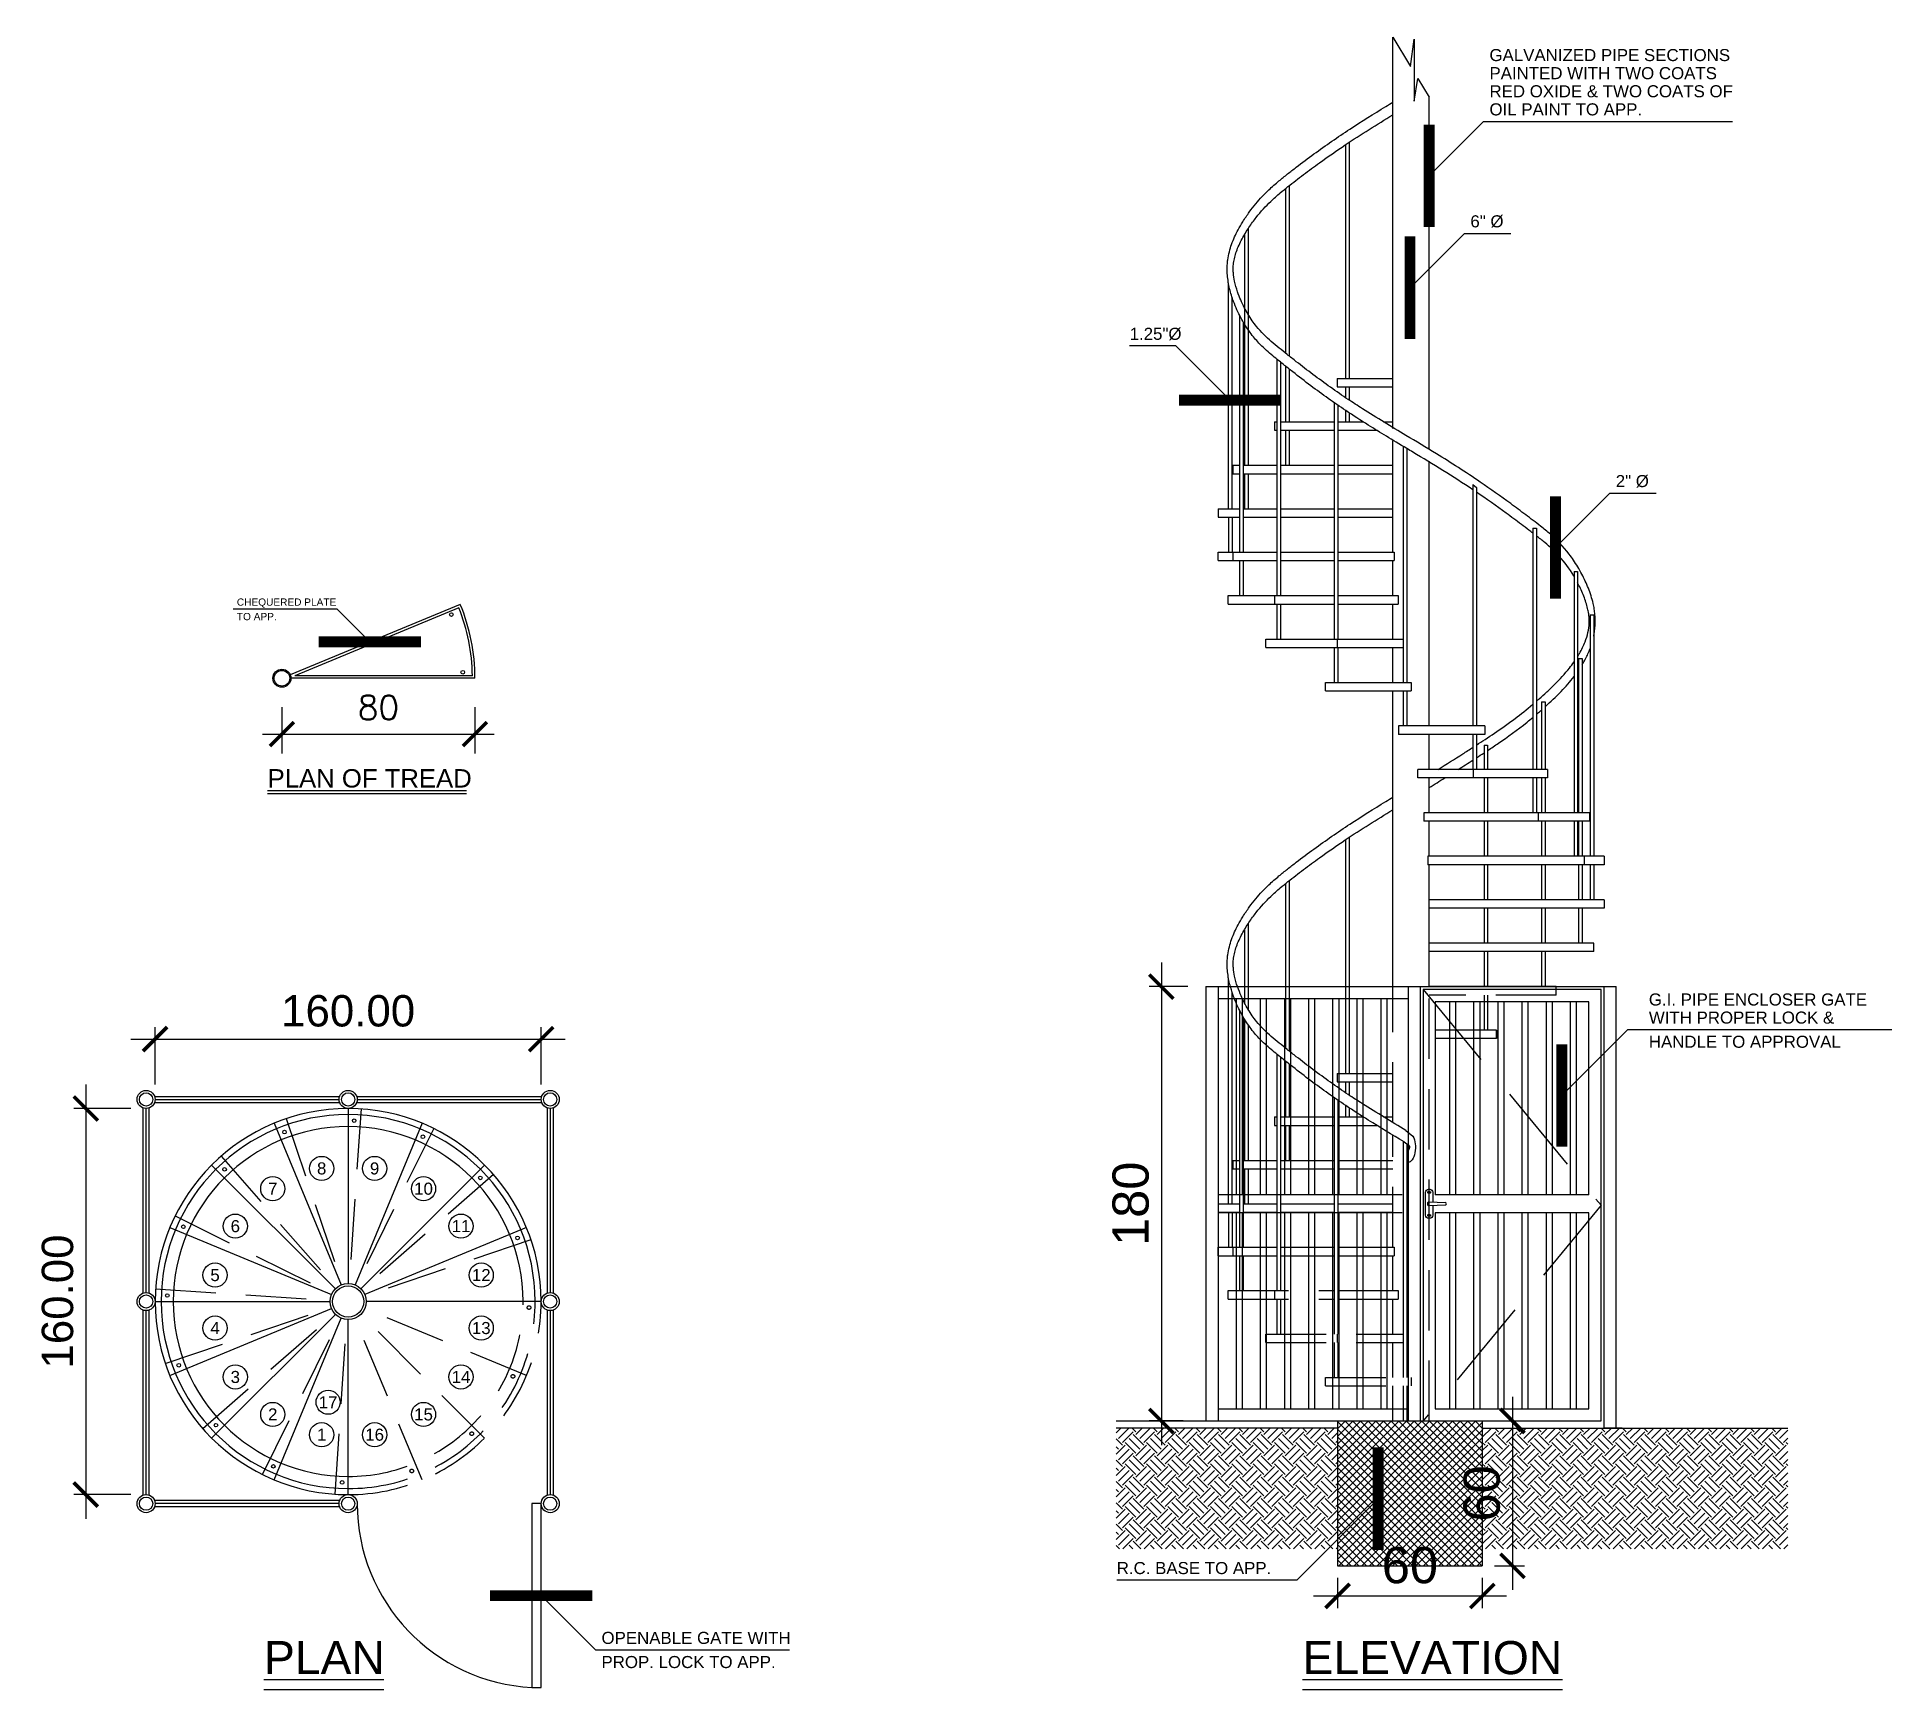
# Model space of a CAD drawing. Header units: centimetres. Extents: x 1155 to 3229, y -6482 to -5598.
# Drawn here: x 1155 to 1924, y -6482 to -5797 of the extents above; entities that cross this region are included whole.
import ezdxf
from ezdxf.enums import TextEntityAlignment as Align

# ---------------------------------------------------------------- set-up
doc = ezdxf.new("R2010")
doc.units = ezdxf.units.CM
doc.header["$LTSCALE"] = 100
doc.header["$MEASUREMENT"] = 0
doc.linetypes.add('HIDDEN', pattern=[0.375, 0.25, -0.125])
for name, color, linetype in [('DIM', 1, 'Continuous'), ('DOOR', 1, 'Continuous'), ('HANDRAIL', 161, 'Continuous'), ('HATCH', 8, 'Continuous'), ('MTEXT-1', 2, 'Continuous'), ('SPIRAL', 1, 'Continuous'), ('STAIRS', 4, 'Continuous'), ('TEXT', 3, 'Continuous'), ('WALL-01', 7, 'Continuous'), ('WALL-03', 2, 'Continuous'), ('WINDOW', 1, 'Continuous')]:
    doc.layers.add(name, color=color, linetype=linetype)
doc.styles.add('22', font='romans.shx')
doc.styles.add('ART', font='arial.ttf')
doc.styles.add('ART-PS-1', font='arial.ttf', dxfattribs={"height": 40})
doc.styles.add('ASA', font='romans.shx', dxfattribs={"width": 0.8})
doc.styles.add('DIM-TXT', font='arial.ttf')
doc.dimstyles.new('100', dxfattribs={"dimtxt": 15, "dimasz": 10, "dimexe": 8, "dimexo": 12, "dimgap": 6, "dimtad": 1, "dimdec": 0, "dimzin": 0, "dimdsep": 46, "dimtxsty": '22', "dimblk": 'ARCHTICK', "dimcen": 30, "dimdle": 8, "dimclrd": 1, "dimclre": 1, "dimclrt": 2, "dimadec": 0, "dimazin": 0, "dimtfac": 1, "dimtdec": 0, "dimtmove": 2, "dimatfit": 3, "dimldrblk": 'OBLIQUE', "dimfxl": 100, "dimtolj": 1, "dimtzin": 0, "dimarcsym": 0})
doc.dimstyles.new('AS-20-100-FM', dxfattribs={"dimscale": 0, "dimtxt": 20, "dimasz": 15, "dimexe": 15, "dimexo": 10, "dimgap": 5, "dimtad": 1, "dimtoh": 1, "dimdec": 0, "dimlfac": 0.3937007870000001, "dimzin": 1, "dimdsep": 46, "dimlunit": 3, "dimtxsty": 'ASA', "dimblk1": 'ARCHTICK', "dimblk2": 'ARCHTICK', "dimsah": 1, "dimcen": 15, "dimdle": 15, "dimclrd": 1, "dimclre": 1, "dimclrt": 3, "dimadec": 0, "dimazin": 0, "dimtfac": 1, "dimtdec": 0, "dimtmove": 2, "dimatfit": 3, "dimldrblk": 'ARCHTICK', "dimfxl": 1, "dimtolj": 1, "dimtzin": 0, "dimarcsym": 0})
doc.dimstyles.new('DIM-2', dxfattribs={"dimscale": 0, "dimtxt": 18, "dimasz": 10, "dimexe": 5, "dimexo": 5, "dimgap": 5, "dimtad": 1, "dimdec": 0, "dimlfac": -0.3937007870000001, "dimzin": 1, "dimdsep": 46, "dimtxsty": 'DIM-TXT', "dimblk1": 'ARCHTICK', "dimblk2": 'ARCHTICK', "dimsah": 1, "dimcen": 15, "dimdle": 10, "dimclrd": 1, "dimclre": 1, "dimclrt": 3, "dimadec": 0, "dimazin": 0, "dimtfac": 1, "dimtdec": 0, "dimtmove": 2, "dimatfit": 3, "dimldrblk": 'ARCHTICK', "dimfxl": 1, "dimtolj": 1, "dimtzin": 0, "dimarcsym": 0})

msp = doc.modelspace()

# ---------------------------------------------------------------- texts
at = {"layer": 'MTEXT-1', "color": 3, "style": 'ART-PS-1'}
for s, height, p in [('GALVANIZED PIPE SECTIONS', 5.000000000000052, (1756.705177168293, -5807.400469358533)), ('PAINTED WITH TWO COATS', 5.000000000000052, (1756.705177168293, -5814.900469358533)), ('RED OXIDE & TWO COATS OF', 5.000000000000052, (1756.705177168293, -5822.400469358533)), ('OIL PAINT TO APP.', 5.000000000000052, (1756.705177168293, -5829.900469358533)), ('6" %%C', 5.000000000000052, (1748.79457357641, -5876.29590767661)), ('1.25"%%C', 5.000000000000052, (1607.566383918702, -5922.908171015867)), ('2" %%C', 5.000000000000052, (1809.038510786115, -5983.929367286721)), ('CHEQUERED PLATE', 2.999940001199592, (1237.544992504545, -6033.072353172256, 6.713566668230427e-05)), ('TO APP.', 2.999940001199592, (1237.544992504545, -6039.072233174655, 6.713566668230427e-05)), ('G.I. PIPE ENCLOSER GATE', 5.000000000000052, (1822.760709474379, -6198.749723670216)), ('WITH PROPER LOCK &', 5.000000000000052, (1822.760709474379, -6206.249723670216)), ('HANDLE TO APPROVAL', 5.000000000000052, (1822.760709474379, -6216.253134311417)), ('R.C. BASE TO APP.', 5.000000000000052, (1602.230669374523, -6434.346395734487)), ('OPENABLE GATE WITH', 5, (1388.672014332299, -6463.286887830065)), ('PROP. LOCK TO APP.', 5, (1388.672014332299, -6473.286887830065))]:
    msp.add_text(s, height=height, dxfattribs=at).set_placement(p)
at = {"layer": 'MTEXT-1', "style": 'ART-PS-1'}
for s, p in [('8', (1272.698183718894, -6266.242715807386)), ('9', (1294.645844945709, -6266.242715807387)), ('7', (1252.421188724948, -6274.641722138049)), ('10', (1314.922839939654, -6274.641722138051)), ('6', (1236.901848640282, -6290.161062222714)), ('11', (1330.442180024319, -6290.161062222717)), ('5', (1228.502842309618, -6310.438057216659)), ('12', (1338.841186354982, -6310.438057216663)), ('4', (1228.502842309617, -6332.385718443474)), ('13', (1338.841186354981, -6332.385718443478)), ('3', (1236.90184864028, -6352.662713437419)), ('14', (1330.442180024317, -6352.662713437423)), ('17', (1275.373054930909, -6363.133574172221)), ('2', (1252.421188724945, -6368.182053522085)), ('15', (1314.922839939651, -6368.182053522088)), ('1', (1272.698183718891, -6376.58105985275)), ('16', (1294.645844945705, -6376.58105985275))]:
    msp.add_text(s, height=5, dxfattribs=at).set_placement(p, align=Align.MIDDLE_CENTER)
at = {"layer": 'TEXT', "style": 'ART'}
for s, height, p in [('PLAN OF TREAD', 7.623379032739133, (1250.294737509643, -6108.421474280314, 6.713566668230427e-05)), ('PLAN', 13.72787854307573, (1248.789728029752, -6475.816443627283, 5.730184526868882e-05)), ('ELEVATION', 13.72787854307573, (1679.236423901578, -6475.816443627283, 5.730184526868882e-05))]:
    msp.add_text(s, height=height, dxfattribs=at).set_placement(p)

# ---------------------------------------------------------------- blocks, each defined once
blk = doc.blocks.new('_ARCHTICK')
at = {"color": 0, "linetype": 'ByBlock', "const_width": 0.15}
blk.add_lwpolyline([(-0.5, -0.5), (0.5, 0.5)], dxfattribs=at)
blk = doc.blocks.new('*D12')
at = {"layer": 'Defpoints', "color": 0, "transparency": 16777216}
for p in [(1198.6720143323, -6241.411887830072), (1174.922014332303, -6401.411887830072), (1198.6720143323, -6401.411887830072)]:
    blk.add_point(p, dxfattribs=at)
at = {"layer": 'DIM', "color": 1, "lineweight": -2, "transparency": 16777216}
for p, q in [((1174.922014332303, -6231.411887830072), (1174.922014332303, -6411.411887830072)), ((1193.6720143323, -6241.411887830072), (1169.922014332303, -6241.411887830072)), ((1193.6720143323, -6401.411887830072), (1169.922014332303, -6401.411887830072))]:
    blk.add_line(p, q, dxfattribs=at)
at = {"layer": 'DIM', "color": 1, "lineweight": -2, "transparency": 16777216, "xscale": 10, "yscale": 10, "zscale": 10}
for p, rotation in [((1174.922014332303, -6241.411887830072), 90), ((1174.922014332303, -6401.411887830072), 270)]:
    blk.add_blockref('_ARCHTICK', p, dxfattribs=dict(at, rotation=rotation))
at = {"layer": 'DIM', "color": 3, "transparency": 16777216, "insert": (1163.284565491919, -6321.411887830071), "char_height": 13, "attachment_point": 5, "rotation": 90, "style": 'DIM-TXT'}
blk.add_mtext('\\A1;160.00', dxfattribs=at)
blk = doc.blocks.new('*D13')
at = {"layer": 'Defpoints', "color": 0, "transparency": 16777216}
for p in [(1363.672014332299, -6212.661887830069), (1203.672014332299, -6236.411887830069), (1363.672014332299, -6236.411887830069)]:
    blk.add_point(p, dxfattribs=at)
at = {"layer": 'DIM', "color": 1, "lineweight": -2, "transparency": 16777216}
for p, q in [((1203.672014332299, -6231.411887830069), (1203.672014332299, -6207.661887830069)), ((1363.672014332299, -6231.411887830069), (1363.672014332299, -6207.661887830069)), ((1193.672014332299, -6212.661887830069), (1373.672014332299, -6212.661887830069))]:
    blk.add_line(p, q, dxfattribs=at)
at = {"layer": 'DIM', "color": 1, "lineweight": -2, "transparency": 16777216, "xscale": 10, "yscale": 10, "zscale": 10, "rotation": 180}
blk.add_blockref('_ARCHTICK', (1203.672014332299, -6212.661887830069), dxfattribs=at)
at = {"layer": 'DIM', "color": 1, "lineweight": -2, "transparency": 16777216, "xscale": 10, "yscale": 10, "zscale": 10}
blk.add_blockref('_ARCHTICK', (1363.672014332299, -6212.661887830069), dxfattribs=at)
at = {"layer": 'DIM', "color": 3, "transparency": 16777216, "insert": (1283.672014332299, -6201.024438989687), "char_height": 13, "attachment_point": 5, "style": 'DIM-TXT'}
blk.add_mtext('\\A1;160.00', dxfattribs=at)
blk = doc.blocks.new('*D16')
at = {"layer": 'Defpoints', "color": 0, "transparency": 16777216}
for p in [(1256.230265159745, -6063.139911970445), (1336.230265159735, -6063.139911970456), (1336.230265159735, -6086.281563910462)]:
    blk.add_point(p, dxfattribs=at)
at = {"layer": 'WALL-03', "color": 1, "lineweight": -2, "transparency": 16777216}
for p, q in [((1256.230265159745, -6075.139911970445), (1256.230265159745, -6094.281563910462)), ((1336.230265159735, -6075.139911970456), (1336.230265159735, -6094.281563910462)), ((1248.230265159745, -6086.281563910462), (1344.230265159735, -6086.281563910462))]:
    blk.add_line(p, q, dxfattribs=at)
at = {"layer": 'WALL-03', "color": 1, "lineweight": -2, "transparency": 16777216, "xscale": 10, "yscale": 10, "zscale": 10, "rotation": 180}
blk.add_blockref('_ARCHTICK', (1256.230265159745, -6086.281563910462), dxfattribs=at)
at = {"layer": 'WALL-03', "color": 1, "lineweight": -2, "transparency": 16777216, "xscale": 10, "yscale": 10, "zscale": 10}
blk.add_blockref('_ARCHTICK', (1336.230265159735, -6086.281563910462), dxfattribs=at)
at = {"layer": 'WALL-03', "color": 2, "transparency": 16777216, "insert": (1296.23026515974, -6075.281563910462), "char_height": 10, "attachment_point": 5, "style": '22'}
blk.add_mtext('\\A1;80', dxfattribs=at)
blk = doc.blocks.new('_OBLIQUE')
at = {"color": 0, "linetype": 'ByBlock'}
blk.add_line((-0.5, -0.5), (0.5, 0.5), dxfattribs=at)
blk = doc.blocks.new('*D14')
at = {"layer": 'Defpoints', "color": 0, "transparency": 16777216}
for p in [(1636.705177168302, -6190.904766931801), (1620.714360810452, -6370.904766931801), (1634.707373330972, -6370.904766931801)]:
    blk.add_point(p, dxfattribs=at)
at = {"layer": 'DIM', "color": 1, "lineweight": -2, "transparency": 16777216}
for p, q in [((1620.714360810452, -6180.904766931801), (1620.714360810452, -6380.904766931801)), ((1631.705177168302, -6190.904766931801), (1615.714360810452, -6190.904766931801)), ((1629.707373330972, -6370.904766931801), (1615.714360810452, -6370.904766931801))]:
    blk.add_line(p, q, dxfattribs=at)
at = {"layer": 'DIM', "color": 1, "lineweight": -2, "transparency": 16777216, "xscale": 10, "yscale": 10, "zscale": 10}
for p, rotation in [((1620.714360810452, -6190.904766931801), 90), ((1620.714360810452, -6370.904766931801), 270)]:
    blk.add_blockref('_ARCHTICK', p, dxfattribs=dict(at, rotation=rotation))
at = {"layer": 'DIM', "color": 3, "transparency": 16777216, "insert": (1608.055765994625, -6280.904766931799), "char_height": 15, "attachment_point": 5, "rotation": 90, "style": 'DIM-TXT'}
blk.add_mtext('\\A1;180', dxfattribs=at)
blk = doc.blocks.new('*D11')
at = {"layer": 'Defpoints', "color": 0, "transparency": 16777216}
for p in [(1693.732401190702, -6430.904766931798), (1753.732401190702, -6430.904766931798), (1753.732401190702, -6443.404766931798)]:
    blk.add_point(p, dxfattribs=at)
at = {"layer": 'DIM', "color": 1, "lineweight": -2, "transparency": 16777216}
for p, q in [((1693.732401190702, -6435.904766931798), (1693.732401190702, -6448.404766931798)), ((1753.732401190702, -6435.904766931798), (1753.732401190702, -6448.404766931798)), ((1683.732401190702, -6443.404766931798), (1763.732401190702, -6443.404766931798))]:
    blk.add_line(p, q, dxfattribs=at)
at = {"layer": 'DIM', "color": 1, "lineweight": -2, "transparency": 16777216, "xscale": 10, "yscale": 10, "zscale": 10, "rotation": 180}
blk.add_blockref('_ARCHTICK', (1693.732401190702, -6443.404766931798), dxfattribs=at)
at = {"layer": 'DIM', "color": 1, "lineweight": -2, "transparency": 16777216, "xscale": 10, "yscale": 10, "zscale": 10}
blk.add_blockref('_ARCHTICK', (1753.732401190702, -6443.404766931798), dxfattribs=at)
at = {"layer": 'DIM', "color": 3, "transparency": 16777216, "insert": (1723.732401190702, -6430.746172115973), "char_height": 15, "attachment_point": 5, "style": 'DIM-TXT'}
blk.add_mtext('\\A1;60', dxfattribs=at)
blk = doc.blocks.new('*D15')
at = {"layer": 'Defpoints', "color": 0, "transparency": 16777216}
for p in [(1753.732401190696, -6370.904766931808), (1753.732401190696, -6430.904766931809), (1766.232401190705, -6430.904766931809)]:
    blk.add_point(p, dxfattribs=at)
at = {"layer": 'DIM', "color": 1, "lineweight": -2, "transparency": 16777216}
for p, q in [((1766.232401190705, -6360.904766931808), (1766.232401190705, -6440.904766931809)), ((1758.732401190696, -6370.904766931808), (1771.232401190705, -6370.904766931808)), ((1758.732401190696, -6430.904766931809), (1771.232401190705, -6430.904766931809))]:
    blk.add_line(p, q, dxfattribs=at)
at = {"layer": 'DIM', "color": 1, "lineweight": -2, "transparency": 16777216, "xscale": 10, "yscale": 10, "zscale": 10}
for p, rotation in [((1766.232401190705, -6370.904766931808), 90), ((1766.232401190705, -6430.904766931809), 270)]:
    blk.add_blockref('_ARCHTICK', p, dxfattribs=dict(at, rotation=rotation))
at = {"layer": 'DIM', "color": 3, "transparency": 16777216, "insert": (1753.573806374877, -6400.904766931806), "char_height": 15, "attachment_point": 5, "rotation": 90, "style": 'DIM-TXT'}
blk.add_mtext('\\A1;60', dxfattribs=at)

# ---------------------------------------------------------------- dimensions: what is measured, and where the dimension line sits
at = {"layer": 'DIM'}
for base, p1, p2, angle, text, override, picture, middle in [((1620.714360810452, -6370.904766931801), (1636.705177168301, -6190.904766931797), (1634.707373330971, -6370.904766931797), 90, '180', {"dimscale": 1, "dimtxt": 15, "dimlfac": 2.5}, '*D14', (1608.055765994625, -6280.904766931799)), ((1363.672014332299, -6212.661887830069), (1203.672014332299, -6236.411887830069), (1363.672014332299, -6236.411887830069), 180, '160.00', {"dimscale": 1, "dimtxt": 13, "dimlfac": 2.5}, '*D13', (1283.672014332299, -6201.024438989687)), ((1174.922014332303, -6401.411887830072), (1198.672014332299, -6241.411887830069), (1198.672014332299, -6401.411887830069), 90, '160.00', {"dimscale": 1, "dimtxt": 13, "dimlfac": 2.5}, '*D12', (1163.284565491919, -6321.411887830071)), ((1766.232401190705, -6430.904766931809), (1753.732401190695, -6370.904766931804), (1753.732401190695, -6430.904766931805), 270, '60', {"dimscale": 1, "dimtxt": 15, "dimlfac": 2.5}, '*D15', (1753.573806374877, -6400.904766931806))]:
    dim = msp.add_linear_dim(base=base, p1=p1, p2=p2, angle=angle, text=text, dimstyle='DIM-2', override=override, dxfattribs=at)
    dim.commit()
    dim.dimension.update_dxf_attribs({"geometry": picture, "text_midpoint": middle})
dim = msp.add_linear_dim(base=(1753.732401190702, -6443.404766931798), p1=(1693.732401190702, -6430.904766931798), p2=(1753.732401190702, -6430.904766931798), text='60', dimstyle='DIM-2', override={"dimscale": 1, "dimtxt": 15, "dimlfac": 2.5}, dxfattribs=at)
dim.commit()
dim.dimension.update_dxf_attribs({"geometry": '*D11', "text_midpoint": (1723.732401190702, -6430.746172115973)})
at = {"layer": 'WALL-03'}
dim = msp.add_linear_dim(base=(1336.230265159735, -6086.281563910462, 6.713566668230427e-05), p1=(1256.230265159745, -6063.139911970445, 6.713566668230427e-05), p2=(1336.230265159735, -6063.139911970456, 6.713566668230427e-05), dimstyle='100', override={"dimtxt": 10, "dimfxl": 0.075}, dxfattribs=at)
dim.commit()
dim.dimension.update_dxf_attribs({"geometry": '*D16', "text_midpoint": (1296.23026515974, -6075.281563910462, 6.713566668230427e-05)})

# ---------------------------------------------------------------- hatches: boundary and pattern name
at = {"layer": 'HATCH'}
h = msp.add_hatch(dxfattribs=at)
h.set_pattern_fill('ANSI37', color=256, scale=18.00000000000018, style=0)
h.set_pattern_definition([(45, (53275.17697908488, 18437.24589672282), (-1.590990257669748, 1.590990257669748), []), (135, (53275.17697908488, 18437.24589672282), (-1.590990257669748, -1.590990257669748), [])])
h.paths.add_polyline_path([(1753.732401190709, -6370.904766931797), (1693.732401190695, -6370.90476693179), (1693.732401190702, -6430.904766931798), (1753.732401190709, -6430.904766931798)])
h = msp.add_hatch(dxfattribs=at)
h.set_pattern_fill('EARTH,_I', color=256, scale=25.00000000000026, angle=45, style=2)
h.set_pattern_definition([(45, (15322.47366547245, -555.0659632236075), (8.881784197001343e-16, 8.838834764831935), [6.250000000000064, -6.250000000000064]), (45, (15320.81638395405, -553.4086817051993), (8.881784197001343e-16, 8.838834764831935), [6.250000000000064, -6.250000000000064]), (45, (15319.15910243565, -551.7514001867949), (8.881784197001343e-16, 8.838834764831935), [6.250000000000064, -6.250000000000064]), (135, (15319.15910243565, -550.6465458411894), (-8.838834764831933, 8.881784197001343e-16), [6.250000000000064, -6.250000000000064]), (135, (15320.81638395405, -548.989264322785), (-8.838834764831933, 8.881784197001343e-16), [6.250000000000064, -6.250000000000064]), (135, (15322.47366547245, -547.3319828043768), (-8.838834764831933, 8.881784197001343e-16), [6.250000000000064, -6.250000000000064])])
h.paths.add_polyline_path([(1880.405540653977, -6373.904766931797), (1753.732401190709, -6373.904766931797), (1753.732401190688, -6423.904766931798), (1880.40554065397, -6423.904766931798)])
h.paths.add_polyline_path([(1756.047316431124, -6405.736909788941), (1756.047316431124, -6396.072624074654), (1764.297316431124, -6396.072624074654), (1764.297316431124, -6405.736909788941)], flags=24)
h.paths.add_polyline_path([(1601.959291565207, -6373.904766931799), (1601.959291565207, -6423.904766931791), (1693.732401190695, -6423.904766931791), (1693.732401190695, -6373.904766931797)])

# ---------------------------------------------------------------- linework, layer by layer
at = {"layer": 'DIM'}
for centre, radius in [((1272.698183718894, -6266.242715807386), 5), ((1294.645844945709, -6266.242715807387), 5), ((1252.421188724948, -6274.641722138049), 5), ((1314.922839939654, -6274.641722138051), 5), ((1236.901848640282, -6290.161062222714), 4.999999999999999), ((1330.442180024319, -6290.161062222717), 5), ((1228.502842309618, -6310.438057216659), 5), ((1338.841186354982, -6310.438057216663), 4.999999999999999), ((1228.502842309617, -6332.385718443474), 5), ((1338.841186354981, -6332.385718443478), 5), ((1236.90184864028, -6352.662713437419), 5), ((1330.442180024317, -6352.662713437423), 5), ((1252.421188724945, -6368.182053522085), 4.999999999999999), ((1275.373054930909, -6363.133574172221), 5), ((1314.922839939651, -6368.182053522088), 5), ((1272.698183718891, -6376.58105985275), 5), ((1294.645844945705, -6376.58105985275), 5)]:
    msp.add_circle(centre, radius, dxfattribs=at)
at = {"layer": 'DOOR'}
msp.add_lwpolyline([(1363.672014332299, -6481.411887830061), (1363.672014332299, -6405.161887830069), (1359.8595143323, -6405.161887830069), (1359.8595143323, -6481.411887830061)], close=True, dxfattribs=at)
msp.add_arc((1363.672014332299, -6405.161887830069), 76.24999999999318, 180, 267.1340160172342, dxfattribs=at)
at = {"layer": 'HANDRAIL'}
for p, q in [((1697.079568146843, -5842.037847731054), (1697.079568146843, -5938.904766931792)), ((1698.579568146843, -5841.042016687682), (1698.579568146843, -5938.904766931792)), ((1672.219406503447, -5860.195788883119), (1672.219406503447, -5928.450046055714)), ((1673.719406503447, -5858.999367214109), (1673.719406503447, -5929.646270866138)), ((1655.159426490352, -5879.317124193355), (1655.159426490352, -5974.904766931792)), ((1656.659426490352, -5876.904745400049), (1656.659426490352, -5974.904766931792)), ((1648.496855415459, -5992.904766931777), (1648.496855415459, -5899.216648780416)), ((1649.996855415459, -5992.904766931777), (1649.996855415459, -5905.158984470409)), ((1653.246009328545, -6010.904766931777), (1653.246009328545, -5912.937340974323)), ((1654.746009328545, -6010.904766931777), (1654.746009328545, -5915.686347670106)), ((1668.683872597538, -6028.904766931778), (1668.683872597538, -5930.994986837319)), ((1670.183872597538, -6028.904766931778), (1670.183872597538, -5932.204518454902)), ((1672.219406503447, -5933.833816077193), (1672.219406503447, -5956.904766931806)), ((1673.719406503447, -5935.025033601833), (1673.719406503447, -5956.904766931806)), ((1697.079568146843, -5942.404766931777), (1697.079568146843, -5946.902289378497)), ((1698.579568146843, -5942.404766931777), (1698.579568146843, -5947.903615087747)), ((1692.460170484321, -6046.904766931778), (1692.460170484321, -5949.029883753883)), ((1693.960170484321, -6046.904766931778), (1693.960170484321, -5950.065225461625)), ((1697.079568146843, -5952.175056601012), (1697.079568146843, -5956.904766931777)), ((1698.579568146843, -5953.169851730414), (1698.579568146843, -5956.904766931777)), ((1672.219406503447, -5960.404766931792), (1672.219406503447, -5974.904766931792)), ((1673.719406503447, -5960.404766931792), (1673.719406503447, -5974.904766931792)), ((1720.955177168302, -5967.062271377883), (1720.955177168302, -6064.904766931792)), ((1722.455177168302, -5967.963883214728), (1722.455177168302, -6064.904766931792)), ((1655.159426490352, -5978.404766931777), (1655.159426490352, -5992.904766931777)), ((1656.659426490352, -5978.404766931777), (1656.659426490352, -5992.904766931777)), ((1749.830786189725, -5982.904766931806), (1751.330786189732, -5984.161412828322)), ((1749.830786189725, -5982.904766931806), (1749.830786189717, -6082.904766931778)), ((1751.330786189732, -5984.161412828322), (1751.330786189725, -6082.904766931778)), ((1648.496855415459, -5996.404766931777), (1648.496855415459, -6010.904766931777)), ((1649.996855415459, -5996.404766931777), (1649.996855415459, -6010.904766931777)), ((1774.69094783312, -6000.904766931806), (1776.19094783312, -6000.904766931806)), ((1774.69094783312, -6000.904766931806), (1774.69094783312, -6100.904766931779)), ((1776.19094783312, -6000.904766931806), (1776.19094783312, -6100.904766931779)), ((1653.246009328545, -6028.904766931778), (1653.246009328545, -6014.404766931777)), ((1654.746009328545, -6028.904766931778), (1654.746009328545, -6014.404766931777)), ((1791.750927846216, -6018.904766931806), (1793.250927846216, -6018.904766931806)), ((1791.750927846216, -6018.904766931806), (1791.750927846208, -6118.904766931793)), ((1793.250927846216, -6018.904766931806), (1793.250927846216, -6118.904766931793)), ((1668.683872597538, -6046.904766931778), (1668.683872597538, -6032.404766931778)), ((1670.183872597538, -6046.904766931778), (1670.183872597538, -6032.404766931778)), ((1798.413498921122, -6036.904766931807), (1799.913498921122, -6036.904766931807)), ((1798.413498921122, -6036.904766931807), (1798.413498921115, -6136.904766931793)), ((1799.913498921122, -6036.904766931807), (1799.913498921122, -6136.904766931793)), ((1692.460170484321, -6064.904766931778), (1692.460170484321, -6050.404766931778)), ((1693.960170484321, -6064.904766931778), (1693.960170484321, -6050.404766931778)), ((1793.664345008029, -6054.904766931807), (1795.164345008029, -6054.904766931807)), ((1793.664345008029, -6054.904766931807), (1793.664345008029, -6118.904766931793)), ((1795.164345008029, -6054.904766931807), (1795.164345008029, -6118.904766931793)), ((1720.955177168302, -6068.404766931807), (1720.955177168302, -6082.904766931807)), ((1722.455177168302, -6068.404766931807), (1722.455177168302, -6082.904766931807)), ((1778.226481739037, -6072.904766931807), (1779.726481739037, -6072.904766931807)), ((1778.226481739037, -6072.904766931807), (1778.226481739037, -6100.904766931779)), ((1779.726481739037, -6072.904766931807), (1779.726481739051, -6100.904766931779)), ((1749.830786189725, -6086.404766931792), (1749.830786189725, -6100.904766931793)), ((1751.330786189725, -6086.404766931792), (1751.330786189725, -6100.904766931793)), ((1754.450183852254, -6090.904766931807), (1755.950183852254, -6090.904766931807)), ((1754.450183852254, -6090.904766931807), (1754.450183852254, -6100.904766931779)), ((1755.950183852254, -6090.904766931807), (1755.950183852254, -6100.904766931779)), ((1754.450183852254, -6104.404766931895), (1754.450183852254, -6118.904766931793)), ((1755.950183852254, -6104.404766931895), (1755.950183852254, -6118.904766931793)), ((1774.69094783312, -6104.404766931793), (1774.69094783312, -6118.904766931793)), ((1776.19094783312, -6104.404766931793), (1776.19094783312, -6118.904766931793)), ((1778.226481739037, -6104.404766931808), (1778.226481739037, -6118.904766931793)), ((1779.726481739051, -6104.404766931808), (1779.726481739044, -6118.904766931793)), ((1754.450183852254, -6122.404766931793), (1754.450183852254, -6136.904766931793)), ((1755.950183852254, -6122.404766931793), (1755.950183852254, -6136.904766931793)), ((1778.226481739037, -6122.404766931793), (1778.226481739037, -6136.904766931793)), ((1779.726481739044, -6122.404766931793), (1779.726481739051, -6136.904766931793)), ((1791.750927846216, -6122.404766931808), (1791.750927846216, -6136.904766931808)), ((1793.250927846216, -6122.404766931808), (1793.250927846216, -6136.904766931808)), ((1793.664345008029, -6122.404766931779), (1793.664345008029, -6136.904766931779)), ((1795.164345008029, -6122.404766931779), (1795.164345008029, -6136.904766931779)), ((1697.079568146843, -6130.037847731071), (1697.079568146843, -6190.904766931797)), ((1698.579568146843, -6129.042016687699), (1698.579568146843, -6190.904766931797)), ((1754.450183852254, -6140.404766931793), (1754.450183852254, -6154.904766931793)), ((1755.950183852254, -6140.404766931793), (1755.950183852261, -6154.904766931793)), ((1778.226481739037, -6140.404766931793), (1778.226481739044, -6154.904766931793)), ((1779.726481739051, -6140.404766931793), (1779.726481739044, -6154.904766931793)), ((1793.664345008029, -6140.404766931793), (1793.664345008029, -6154.904766931808)), ((1795.164345008036, -6140.404766931793), (1795.164345008029, -6154.904766931808)), ((1798.413498921122, -6140.404766931808), (1798.413498921122, -6154.904766931808)), ((1799.913498921122, -6140.404766931808), (1799.913498921122, -6154.904766931808)), ((1672.219406503447, -6148.195788883137), (1672.219406503447, -6190.904766931797)), ((1673.719406503447, -6146.999367214083), (1673.719406503447, -6190.904766931797)), ((1656.659426490352, -6164.904745400067), (1656.659426490352, -6190.904766931797)), ((1754.450183852254, -6158.404766931793), (1754.450183852254, -6172.904766931793)), ((1755.950183852261, -6158.404766931793), (1755.950183852254, -6172.904766931793)), ((1778.226481739044, -6158.404766931793), (1778.226481739037, -6172.904766931808)), ((1779.726481739051, -6158.404766931793), (1779.726481739037, -6172.904766931808)), ((1793.664345008029, -6158.404766931808), (1793.664345008029, -6172.904766931808)), ((1795.164345008029, -6158.404766931808), (1795.164345008029, -6172.904766931808)), ((1655.159426490352, -6167.317124193372), (1655.159426490352, -6190.904766931797)), ((1754.450183852254, -6176.404766931793), (1754.450183852254, -6190.904766931808)), ((1755.950183852261, -6176.404766931793), (1755.950183852254, -6190.904766931808)), ((1778.226481739037, -6176.404766931808), (1778.226481739037, -6190.904766931808)), ((1779.726481739037, -6176.404766931808), (1779.726481739037, -6190.904766931808)), ((1648.496855415459, -6190.904766931797), (1648.496855415459, -6187.216648780433)), ((1648.496855415459, -6280.904766931797), (1648.496855415459, -6190.904766931797)), ((1649.996855415459, -6280.904766931797), (1649.996855415459, -6193.132243886464)), ((1655.159426490348, -6190.904766931797), (1655.159426490352, -6197.684770588339)), ((1656.659426490352, -6190.904766931797), (1656.659426490352, -6200.373152997052)), ((1672.219406503444, -6190.904766931797), (1672.219406503447, -6216.450046055762)), ((1673.719406503447, -6190.904766931797), (1673.719406503447, -6217.646270866172)), ((1697.079568146839, -6190.904766931797), (1697.079568146843, -6226.904766931811)), ((1698.579568146843, -6190.904766931797), (1698.579568146843, -6226.904766931811)), ((1653.246009328545, -6298.904766931797), (1653.246009328545, -6200.937340974355)), ((1654.746009328545, -6298.904766931797), (1654.746009328545, -6203.686347670139)), ((1655.159426490352, -6204.380664128547), (1655.159426490352, -6262.904766931811)), ((1656.659426490352, -6206.702697734551), (1656.659426490352, -6262.904766931811)), ((1668.683872597538, -6316.904766931797), (1668.683872597538, -6218.994986837338)), ((1670.183872597538, -6316.904766931797), (1670.183872597538, -6220.204518454922)), ((1672.219406503447, -6221.833816077226), (1672.219406503447, -6244.904766931825)), ((1673.719406503447, -6223.025033601852), (1673.719406503447, -6244.904766931825)), ((1697.079568146843, -6230.404766931796), (1697.079568146843, -6234.902289378516)), ((1698.579568146843, -6230.404766931796), (1698.579568146843, -6235.903615087766)), ((1692.460170484321, -6334.904766931797), (1692.460170484321, -6237.029883753917)), ((1693.960170484321, -6334.904766931797), (1693.960170484321, -6238.065225461644)), ((1697.079568146843, -6240.175056601031), (1697.079568146843, -6244.904766931796)), ((1698.579568146843, -6241.169851730448), (1698.579568146843, -6244.904766931796)), ((1672.219406503447, -6248.404766931811), (1672.219406503447, -6262.904766931811)), ((1673.719406503447, -6248.404766931811), (1673.719406503447, -6262.904766931811)), ((1720.955177168302, -6255.064288496317), (1720.955177168302, -6352.904766931797)), ((1722.455177168302, -6256.048083563802), (1722.455177168302, -6352.904766931797)), ((1655.159426490352, -6266.404766931796), (1655.159426490352, -6280.904766931797)), ((1656.659426490352, -6266.404766931796), (1656.659426490352, -6280.904766931797)), ((1648.496855415459, -6284.404766931797), (1648.496855415459, -6298.904766931797)), ((1649.996855415459, -6284.404766931797), (1649.996855415459, -6298.904766931797)), ((1653.246009328545, -6316.904766931797), (1653.246009328545, -6302.404766931797)), ((1654.746009328545, -6316.904766931797), (1654.746009328545, -6302.404766931797)), ((1668.683872597538, -6334.904766931797), (1668.683872597538, -6320.404766931797)), ((1670.183872597538, -6334.904766931797), (1670.183872597538, -6320.404766931797)), ((1692.460170484321, -6352.904766931797), (1692.460170484321, -6338.404766931797)), ((1693.960170484321, -6352.904766931797), (1693.960170484321, -6338.404766931797))]:
    msp.add_line(p, q, dxfattribs=at)
at = {"layer": 'HANDRAIL', "color": 4}
for p, q in [((1754.450183852254, -6194.404766931808), (1754.450183852254, -6208.904766931809)), ((1755.950183852254, -6194.404766931808), (1755.950183852254, -6208.904766931809)), ((1721.345214662344, -6255.298865504797), (1722.99882049074, -6256.415039557921)), ((1722.06513967426, -6250.51066835881), (1724.955177168302, -6252.904766931811)), ((1722.940866652307, -6258.757452329796), (1722.940866652307, -6263.757452414925)), ((1720.955177168302, -6356.404766931812), (1720.955177168302, -6370.904766931797)), ((1722.455177168302, -6356.404766931812), (1722.455177168302, -6370.904766931797))]:
    msp.add_line(p, q, dxfattribs=at)
at = {"layer": 'HANDRAIL'}
for centre, radius in [((1256.230265159745, -6063.139911970445, 6.713566668230427e-05), 3.74992500149949), ((1256.230265159745, -6063.139911970445, 6.713566668230427e-05), 3.224935501289561), ((1286.172014332299, -6246.453566077244), 0.75), ((1257.296405310875, -6251.202719990326), 0.75), ((1314.667021016279, -6253.116137152152), 0.75), ((1232.436243667473, -6266.640583259319), 0.75), ((1338.443318903059, -6270.176117165252), 0.75), ((1215.376263654372, -6290.416881146099), 0.7499999999999999), ((1353.881182172052, -6295.036278808655), 0.7499999999999999), ((1208.713692579464, -6318.911887830078), 0.75), ((1283.672014332299, -6321.411887830069), 7.5), ((1283.672014332299, -6321.411887830069), 6.5), ((1213.462846492546, -6347.787496851503), 0.75), ((1228.90070976154, -6372.647658494905), 0.75), ((1252.677007648319, -6389.707638508005), 0.7499999999999999), ((1281.172014332299, -6396.370209582914), 0.75)]:
    msp.add_circle(centre, radius, dxfattribs=at)
at = {"layer": 'HANDRAIL', "color": 1, "linetype": 'HIDDEN'}
for centre in [(1358.630336085134, -6323.911887830079), (1351.967765010227, -6352.406894514059), (1334.907784997125, -6376.183192400838), (1310.047623353723, -6391.621055669832)]:
    msp.add_circle(centre, 0.75, dxfattribs=at)
at = {"layer": 'HANDRAIL'}
for radius in [77.5, 72.5]:
    msp.add_arc((1283.672014332299, -6321.411887830069), radius, 0, 270, dxfattribs=at)
at = {"layer": 'HANDRAIL', "color": 1, "linetype": 'HIDDEN'}
for radius in [77.5, 72.5]:
    msp.add_arc((1283.672014332299, -6321.411887830069), radius, 270, 0, dxfattribs=at)
at = {"layer": 'HANDRAIL', "color": 4, "extrusion": (0, 0, -1)}
for major_axis, ratio, start_param in [((1.129213088997849e-11, 6.174074132846787), 0.4999999999994109, 0.7108868921267038), ((-1.23749584820868e-13, 1.174074132846739), 0.4999999999969014, 0.09888369597051319)]:
    msp.add_ellipse((1722.940866652307, -6257.583378261931), major_axis=major_axis, ratio=ratio, start_param=start_param, end_param=3.141592653589793, dxfattribs=at)
at = {"layer": 'HANDRAIL', "color": 4}
for points, knots in [([(1722.455177168302, -5967.963883214728), (1716.37848387347, -5964.311792405333), (1711.407243849111, -5961.322062422183), (1703.337476407067, -5956.269845564802), (1700.233386894948, -5954.278375406746), (1694.711854388761, -5950.596016627776), (1692.29105815543, -5948.930940791728), (1687.465756782052, -5945.498895625813), (1685.061149441766, -5943.735400319925), (1680.160944046451, -5940.052670688947), (1677.66635584647, -5938.130010104298), (1673.888960840062, -5935.162484561715), (1672.595670026551, -5934.136326344564), (1670.455819560744, -5932.424212694863), (1669.60732108604, -5931.741687404497), (1667.912129598456, -5930.370980006406), (1667.062975524413, -5929.679524991629), (1664.519327207015, -5927.536128328731), (1662.828381604476, -5926.015357090855), (1659.913335492395, -5922.941566332633), (1658.676489483824, -5921.487642014774), (1656.750435397805, -5918.862762189903), (1656.042136224202, -5917.815287691915), (1654.752871956208, -5915.72356301649), (1654.16829803772, -5914.700700576791), (1653.071605507784, -5912.616890122047), (1652.555497164268, -5911.564268964105), (1651.558822114833, -5909.350673278149), (1651.079585894896, -5908.191762194513), (1650.016816169661, -5905.318978830207), (1649.464666095108, -5903.565126827069), (1648.582162355565, -5899.916588660223), (1648.2506996071, -5898.019182634928), (1648.015178838276, -5895.135487900096), (1647.978532123508, -5894.194238527877), (1647.99599885415, -5892.647877133811), (1648.022332382007, -5892.047264519012), (1648.111057219879, -5890.868020954246), (1648.173297800339, -5890.286887113524), (1648.407313965346, -5888.572875875553), (1648.626128193425, -5887.469921359831), (1649.158556201012, -5885.344103226375), (1649.472204878458, -5884.320656349281), (1650.577044367395, -5881.192527168542), (1651.498130086035, -5879.214284796511), (1653.133402013843, -5876.173599872268), (1653.808276731154, -5875.033239760432), (1655.377185400886, -5872.537731325468), (1656.267878946067, -5871.226180146167), (1658.051198648199, -5868.763758565469), (1658.944114423252, -5867.61558934273), (1661.626856351152, -5864.380452606459), (1663.420543295649, -5862.503039387225), (1666.627701016257, -5859.462114057412), (1668.038620988807, -5858.232120781856), (1670.637056897946, -5856.070171350565), (1671.822021678474, -5855.122764809358), (1674.206598555056, -5853.237730270363), (1675.407881732985, -5852.301796204479), (1679.034069721702, -5849.515918302185), (1681.481314152492, -5847.68789658385), (1688.875185571675, -5842.309017831528), (1693.873334970949, -5838.864458842794), (1703.812420073298, -5832.345050922895), (1708.762137671094, -5829.257485745105), (1714.723337052541, -5825.599699128094), (1715.71365297384, -5824.99404025719), (1716.705177168287, -5824.388777605471)], [0, 0, 0, 0, 31.14645850491605, 31.14645850491605, 50.65304025486222, 50.65304025486222, 65.92286882733542, 65.92286882733542, 81.19269739980862, 81.19269739980862, 97.17734889436267, 97.17734889436267, 105.5380843087141, 105.5380843087141, 111.0576645768573, 111.0576645768573, 116.5772448450006, 116.5772448450006, 127.6164053812872, 127.6164053812872, 135.9484527891161, 135.9484527891161, 140.9099431286299, 140.9099431286299, 145.1549116160492, 145.1549116160492, 149.0372993560425, 149.0372993560425, 152.9196870960357, 152.9196870960357, 158.3117724691753, 158.3117724691753, 163.7038578423149, 163.7038578423149, 166.2644039800294, 166.2644039800294, 167.8876193046764, 167.8876193046764, 169.5108346293235, 169.5108346293235, 172.7572652786176, 172.7572652786176, 176.0036959279117, 176.0036959279117, 183.0331534924873, 183.0331534924873, 187.6127856400488, 187.6127856400488, 193.6081752744371, 193.6081752744371, 199.6035649088254, 199.6035649088254, 211.594344177602, 211.594344177602, 220.964623929437, 220.964623929437, 228.7816562526408, 228.7816562526408, 236.5986885758446, 236.5986885758446, 252.2327532222521, 252.2327532222521, 283.5008825150672, 283.5008825150672, 314.7690118078824, 314.7690118078824, 320.9917571474701, 320.9917571474701, 320.9917571474701, 320.9917571474701]), ([(1722.065139674274, -5962.510668358791), (1716.041447272828, -5958.887921264886), (1710.024396220133, -5955.26904958054), (1702.075224818653, -5950.1996853329), (1700.115656469467, -5948.926561956261), (1695.705993627036, -5945.991344834223), (1693.258787519122, -5944.310918146915), (1688.377222794019, -5940.841909281658), (1685.943191310411, -5939.057277275479), (1681.222333058146, -5935.508664383229), (1678.934529734854, -5933.748584394325), (1675.384517412587, -5930.967757134898), (1674.114875883801, -5929.963201242539), (1671.743940031976, -5928.071308050985), (1670.640515148798, -5927.184741415807), (1668.445356707304, -5925.408049079775), (1667.35801083205, -5924.517694431019), (1664.159535660566, -5921.74664666157), (1662.096971907505, -5919.755032060941), (1658.925017946171, -5915.850005662239), (1657.751431964335, -5914.195952384845), (1656.095991885505, -5911.432810432288), (1655.578337737655, -5910.502023189673), (1654.05717932127, -5907.537244986054), (1653.082652195238, -5905.325034620512), (1651.79676601273, -5901.588151232961), (1651.373068965197, -5900.097730956079), (1650.81282072255, -5897.45208988363), (1650.638425517868, -5896.286571611049), (1650.504475243212, -5894.569877040874), (1650.483059963994, -5893.979929375414), (1650.491567859387, -5893.016612356306), (1650.507334850311, -5892.633983309725), (1650.563706215294, -5891.85961856531), (1650.604206566092, -5891.470370455291), (1650.762093107141, -5890.29396383768), (1650.916119558232, -5889.497593974326), (1651.31586616967, -5887.88811682074), (1651.561555958765, -5887.075601954998), (1652.462229676775, -5884.512001227321), (1653.262408370731, -5882.766899287172), (1655.053364749217, -5879.424805652142), (1656.043778537552, -5877.824043935335), (1658.020609830125, -5874.854360262641), (1659.010433949913, -5873.487709982054), (1661.990364504961, -5869.675664924415), (1663.991156297602, -5867.517769687499), (1667.342647006063, -5864.305419178224), (1668.676002069011, -5863.129146112459), (1671.068587287022, -5861.119946897171), (1672.121337488554, -5860.269694081852), (1675.312084265583, -5857.731436896148), (1677.472122966099, -5856.058285886243), (1681.833865412669, -5852.761973979558), (1684.036481867193, -5851.138320948153), (1689.803849838716, -5846.986284195703), (1693.388263638464, -5844.50338759641), (1703.547776117155, -5837.717441766903), (1710.094430209747, -5833.656362624724), (1716.705177168287, -5829.616724811802)], [0, 0, 0, 0, 37.77468387214963, 37.77468387214963, 50.16077860988517, 50.16077860988517, 65.70648444227106, 65.70648444227106, 81.25219027465695, 81.25219027465695, 95.97563426026241, 95.97563426026241, 104.207219168171, 104.207219168171, 111.3932524165176, 111.3932524165176, 118.5792856648642, 118.5792856648642, 132.8505403982217, 132.8505403982217, 141.687227435862, 141.687227435862, 145.8215983446685, 145.8215983446685, 154.0903401622815, 154.0903401622815, 159.4330378891933, 159.4330378891933, 163.8113317039792, 163.8113317039792, 166.2011317151199, 166.2011317151199, 167.8245337634015, 167.8245337634015, 169.447935811683, 169.447935811683, 172.6947399082461, 172.6947399082461, 175.9415440048092, 175.9415440048092, 182.9480356791908, 182.9480356791908, 189.9545273535724, 189.9545273535724, 196.9610190279541, 196.9610190279541, 210.9740023767173, 210.9740023767173, 220.0874688933894, 220.0874688933894, 227.1326920718518, 227.1326920718518, 241.2231384287765, 241.2231384287765, 255.3135847857012, 255.3135847857012, 277.9094133249402, 277.9094133249402, 319.4631763242028, 319.4631763242028, 319.4631763242028, 319.4631763242028]), ([(1799.913498921122, -6045.664422707164), (1799.963954058824, -6045.416255292771), (1800.011683466661, -6045.166423479543), (1800.350755519073, -6043.267171494776), (1800.522246293446, -6041.545331715894), (1800.55069717163, -6038.797891354433), (1800.513301990431, -6037.802005446484), (1800.35695811946, -6036.017421081121), (1800.256925094603, -6035.233758840329), (1800.005199621431, -6033.689601557458), (1799.853407209476, -6032.926690050776), (1799.175867429395, -6029.986617101121), (1798.489371031071, -6027.874785955236), (1796.89534493297, -6023.819681363846), (1795.986525906904, -6021.877426421906), (1794.465772634357, -6018.987481696789), (1793.886051278408, -6017.960520368721), (1792.133219697577, -6015.034681105342), (1790.943372690889, -6013.28623313049), (1787.191948566985, -6008.350012813298), (1784.577559271419, -6005.724683045479), (1780.591362075268, -6002.251685127234), (1779.235985548663, -6001.161732939228), (1776.858449672449, -5999.308762626151), (1775.838372573604, -5998.530871070743), (1773.79111186676, -5996.970392628351), (1772.763855092357, -5996.191328078679), (1769.672379280511, -5993.860372959924), (1767.598455303289, -5992.314720955834), (1761.347233341656, -5987.724432834231), (1757.140494626799, -5984.72646280986), (1749.894182197166, -5979.78612955278), (1746.863221164806, -5977.791359246225), (1740.798889831682, -5973.907953676866), (1737.76461306626, -5972.017368799421), (1730.507739903607, -5967.568597365473), (1726.284525049237, -5965.038493838158), (1722.063866753835, -5962.509904279181)], [496.015890167004, 496.015890167004, 496.015890167004, 496.015890167004, 496.84865527925, 496.84865527925, 502.3042805711497, 502.3042805711497, 505.3489220801745, 505.3489220801745, 507.7471032412442, 507.7471032412442, 510.1452844023139, 510.1452844023139, 517.1015896923786, 517.1015896923786, 524.0578949824434, 524.0578949824434, 528.143449577181, 528.143449577181, 536.3145587666561, 536.3145587666561, 553.5722138276965, 553.5722138276965, 562.4017222138729, 562.4017222138729, 569.0427357487446, 569.0427357487446, 575.6837492836163, 575.6837492836163, 588.9657763533597, 588.9657763533597, 615.5298304928466, 615.5298304928466, 634.5677935662749, 634.5677935662749, 653.6057566397031, 653.6057566397031, 680.089637935275, 680.089637935275, 680.089637935275, 680.089637935275]), ([(1749.830786189732, -5985.038424132694), (1741.570064250713, -5979.50136456321), (1733.267865450876, -5974.452457678792), (1724.119058774229, -5968.961089846995), (1723.287174027164, -5968.462420077263), (1722.455177168302, -5967.963883214728)], [620.3394663983618, 620.3394663983618, 620.3394663983618, 620.3394663983618, 672.5493449760254, 672.5493449760254, 677.7705664009504, 677.7705664009504, 677.7705664009504, 677.7705664009504]), ([(1774.69094783312, -6003.007120413178), (1774.153878346637, -6002.596812117943), (1773.615342326839, -6002.186973476808), (1772.032296491872, -6000.983767833892), (1770.98484787801, -6000.19190530889), (1767.833350407562, -5997.824059919232), (1765.720149325765, -5996.255819216309), (1759.533586598844, -5991.736274323146), (1755.43659654942, -5988.832987692043), (1751.330786189717, -5986.049595491375)], [567.3800763890583, 567.3800763890583, 567.3800763890583, 567.3800763890583, 570.8799212700129, 570.8799212700129, 577.6578828504138, 577.6578828504138, 591.2138060112154, 591.2138060112154, 617.1783949942003, 617.1783949942003, 617.1783949942003, 617.1783949942003]), ([(1791.750927846208, -6020.909329415863), (1791.717578760493, -6020.853449957092), (1791.684206349527, -6020.797740448743), (1789.76392427126, -6017.604053286017), (1787.816222898457, -6015.023036874958), (1783.808330689425, -6010.548563575529), (1781.747855737208, -6008.656200171765), (1778.505193525647, -6005.96015511559), (1777.355756860814, -6005.056548425866), (1776.193949809172, -6004.16042926622), (1776.192448830405, -6004.159271559485), (1776.190947833113, -6004.158113859066)], [528.016047948296, 528.016047948296, 528.016047948296, 528.016047948296, 528.2657936152832, 528.2657936152832, 542.3779839212567, 542.3779839212567, 556.4901742272302, 556.4901742272302, 564.101959689612, 564.101959689612, 564.1118062182089, 564.1118062182089, 564.1118062182089, 564.1118062182089]), ([(1793.250927846216, -6054.125425140924), (1793.506304747584, -6053.715904273105), (1793.753755814999, -6053.3041291175), (1794.923715039541, -6051.277159573377), (1795.723016255658, -6049.633936050491), (1796.849379185855, -6046.703880340469), (1797.240703796414, -6045.417897416378), (1797.798534509667, -6042.881236557773), (1797.966098732212, -6041.633664700433), (1798.055528367025, -6039.622904143803), (1798.048021088804, -6038.859705188571), (1797.960731643033, -6037.565951659909), (1797.906078116778, -6037.045024152348), (1797.75296489839, -6035.965714416842), (1797.654954752491, -6035.410560694724), (1797.194038534492, -6033.207738368071), (1796.67849407497, -6031.478012193254), (1795.397213532909, -6028.024056564737), (1794.6328581767, -6026.299266097963), (1793.622440799197, -6024.287587685682), (1793.437912167573, -6023.92986755387), (1793.250927846223, -6023.576304377795)], [480.4663104206461, 480.4663104206461, 480.4663104206461, 480.4663104206461, 482.349319061159, 482.349319061159, 489.6909225637393, 489.6909225637393, 495.4564294302775, 495.4564294302775, 501.2219362968156, 501.2219362968156, 504.7303758725496, 504.7303758725496, 507.0465526984436, 507.0465526984436, 509.3627295243377, 509.3627295243377, 516.0508937051279, 516.0508937051279, 522.7390578859182, 522.7390578859182, 524.2028891400905, 524.2028891400905, 524.2028891400905, 524.2028891400905]), ([(1776.190947833127, -6072.626305887851), (1776.564898475071, -6072.302134389113), (1776.942246562705, -6071.972440309412), (1778.34725273169, -6070.735116985857), (1779.401143202367, -6069.790172547128), (1781.536912383773, -6067.818724301685), (1782.617450450735, -6066.792146101111), (1785.835557754987, -6063.596418065802), (1787.949937005963, -6061.309909355809), (1790.519558181301, -6058.071888160496), (1791.150222908625, -6057.232942306172), (1791.750927846216, -6056.381554865348)], [447.3089137809939, 447.3089137809939, 447.3089137809939, 447.3089137809939, 449.491963383674, 449.491963383674, 455.3600689568107, 455.3600689568107, 461.2281745299474, 461.2281745299474, 472.9643856762207, 472.9643856762207, 476.9700056138245, 476.9700056138245, 476.9700056138245, 476.9700056138245]), ([(1795.164345008029, -6057.457509899931), (1795.633746752114, -6056.680347500599), (1796.081933269822, -6055.887035448582), (1797.216386764775, -6053.716434939238), (1797.858643399776, -6052.307284799256), (1798.413498921115, -6050.836810857972)], [481.261627608985, 481.261627608985, 481.261627608985, 481.261627608985, 484.5036820400923, 484.5036820400923, 489.9423661005003, 489.9423661005003, 489.9423661005003, 489.9423661005003]), ([(1779.726481739044, -6074.972268408045), (1779.770983586945, -6074.932341518256), (1779.81553486605, -6074.892335347727), (1781.988295822571, -6072.939531184439), (1784.225587651867, -6070.843712646235), (1788.259577073331, -6066.648464982977), (1790.071028505939, -6064.600305502751), (1791.750927846216, -6062.419762758346)], [452.0979911954498, 452.0979911954498, 452.0979911954498, 452.0979911954498, 452.3443850586179, 452.3443850586179, 464.1011848109937, 464.1011848109937, 474.0458120319363, 474.0458120319363, 474.0458120319363, 474.0458120319363]), ([(1751.330786189732, -6090.802925609952), (1752.518646495138, -6090.031418748081), (1753.69430691601, -6089.263314355453), (1757.532623756224, -6086.739410573105), (1760.128274669665, -6085.005833048531), (1764.274102991474, -6082.079468270077), (1765.800602850939, -6080.969326348856), (1769.701675952818, -6078.020205541089), (1772.119385697797, -6076.093991500032), (1774.69094783312, -6073.912697046818)], [393.1843443705067, 393.1843443705067, 393.1843443705067, 393.1843443705067, 400.9101875385404, 400.9101875385404, 418.7253330602863, 418.7253330602863, 428.9808765014155, 428.9808765014155, 444.3547453239697, 444.3547453239697, 444.3547453239697, 444.3547453239697]), ([(1755.950183852261, -6093.04314182035), (1757.467569991792, -6092.044157130744), (1758.963496137379, -6091.049683343937), (1764.29900848017, -6087.420412427074), (1768.136570007546, -6084.657467933776), (1773.097221040063, -6080.658154091504), (1773.886997824737, -6080.009994240155), (1774.690947833113, -6079.337845382845)], [401.6054897069757, 401.6054897069757, 401.6054897069757, 401.6054897069757, 411.6954975705684, 411.6954975705684, 437.6014887194422, 437.6014887194422, 442.4190330899069, 442.4190330899069, 442.4190330899069, 442.4190330899069]), ([(1735.426191385979, -6100.904766931779), (1738.859141017403, -6098.766283157061), (1742.277079365069, -6096.613752726784), (1747.043499227051, -6093.57060381412), (1748.444655958037, -6092.670764123364), (1749.830786189725, -6091.774805026724)], [359.7735398017237, 359.7735398017237, 359.7735398017237, 359.7735398017237, 381.0044102527996, 381.0044102527996, 389.9459106567965, 389.9459106567965, 389.9459106567965, 389.9459106567965]), ([(1649.322178627187, -6190.904766931792), (1649.217786470931, -6190.520123219207), (1649.118049818238, -6190.132109992484), (1648.582162355558, -6187.91658866024), (1648.250699607085, -6186.019182634946), (1648.015178838262, -6183.135487900114), (1647.9785321235, -6182.194238527894), (1647.995998854135, -6180.647877133828), (1648.022332381993, -6180.047264519029), (1648.111057219864, -6178.868020954264), (1648.173297800332, -6178.286887113542), (1648.407313965331, -6176.57287587557), (1648.62612819341, -6175.469921359849), (1649.158556200998, -6173.344103226393), (1649.472204878443, -6172.320656349299), (1650.57704436738, -6169.19252716856), (1651.498130086028, -6167.214284796528), (1653.133402013843, -6164.173599872285), (1653.808276731147, -6163.033239760449), (1655.377185400878, -6160.537731325485), (1656.26787894606, -6159.226180146185), (1658.051198648184, -6156.763758565487), (1658.944114423252, -6155.615589342748), (1661.626856351138, -6152.380452606476), (1663.420543295634, -6150.503039387242), (1666.627701016257, -6147.462114057429), (1668.038620988792, -6146.232120781873), (1670.637056897931, -6144.070171350582), (1671.822021678467, -6143.122764809375), (1674.206598555042, -6141.237730270381), (1675.407881732985, -6140.301796204496), (1679.034069721702, -6137.515918302202), (1681.481314152485, -6135.687896583868), (1688.875185571667, -6130.309017831545), (1693.873334970949, -6126.864458842812), (1703.812420073298, -6120.345050922913), (1708.762137671087, -6117.257485745124), (1714.723337052526, -6113.599699128104), (1715.713652973825, -6112.994040257194), (1716.70517716828, -6112.388777605474)], [157.1553281993804, 157.1553281993804, 157.1553281993804, 157.1553281993804, 158.3117724691753, 158.3117724691753, 163.7038578423149, 163.7038578423149, 166.2644039800294, 166.2644039800294, 167.8876193046764, 167.8876193046764, 169.5108346293235, 169.5108346293235, 172.7572652786176, 172.7572652786176, 176.0036959279117, 176.0036959279117, 183.0331534924873, 183.0331534924873, 187.6127856400488, 187.6127856400488, 193.6081752744371, 193.6081752744371, 199.6035649088254, 199.6035649088254, 211.594344177602, 211.594344177602, 220.964623929437, 220.964623929437, 228.7816562526408, 228.7816562526408, 236.5986885758446, 236.5986885758446, 252.2327532222521, 252.2327532222521, 283.5008825150672, 283.5008825150672, 314.7690118078824, 314.7690118078824, 320.9917571474822, 320.9917571474822, 320.9917571474822, 320.9917571474822]), ([(1652.250133904531, -6190.904766931793), (1651.767997645796, -6189.486522513858), (1651.362566554512, -6188.048135782152), (1650.81282072255, -6185.452089883647), (1650.638425517854, -6184.286571611066), (1650.504475243205, -6182.569877040891), (1650.483059963994, -6181.979929375431), (1650.49156785938, -6181.016612356323), (1650.507334850304, -6180.633983309743), (1650.563706215279, -6179.859618565328), (1650.604206566085, -6179.470370455309), (1650.762093107126, -6178.293963837697), (1650.916119558225, -6177.497593974344), (1651.315866169663, -6175.888116820757), (1651.561555958758, -6175.075601955015), (1652.46222967676, -6172.512001227338), (1653.262408370731, -6170.76689928719), (1655.053364749209, -6167.424805652159), (1656.043778537552, -6165.824043935352), (1658.020609830125, -6162.854360262658), (1659.010433949906, -6161.487709982071), (1661.990364504954, -6157.675664924433), (1663.991156297602, -6155.517769687516), (1667.342647006056, -6152.305419178241), (1668.676002069011, -6151.129146112477), (1671.068587287014, -6149.119946897188), (1672.121337488539, -6148.26969408187), (1675.312084265575, -6145.731436896165), (1677.472122966092, -6144.05828588626), (1681.833865412669, -6140.761973979575), (1684.036481867193, -6139.13832094817), (1689.803849838701, -6134.98628419572), (1693.38826363845, -6132.503387596427), (1703.547776117155, -6125.717441766914), (1710.094430209754, -6121.656362624735), (1716.705177168287, -6117.616724811813)], [154.2725698197498, 154.2725698197498, 154.2725698197498, 154.2725698197498, 159.4330378891933, 159.4330378891933, 163.8113317039792, 163.8113317039792, 166.2011317151199, 166.2011317151199, 167.8245337634015, 167.8245337634015, 169.447935811683, 169.447935811683, 172.6947399082461, 172.6947399082461, 175.9415440048092, 175.9415440048092, 182.9480356791908, 182.9480356791908, 189.9545273535724, 189.9545273535724, 196.9610190279541, 196.9610190279541, 210.9740023767173, 210.9740023767173, 220.0874688933894, 220.0874688933894, 227.1326920718518, 227.1326920718518, 241.2231384287765, 241.2231384287765, 255.3135847857012, 255.3135847857012, 277.9094133249402, 277.9094133249402, 319.4631763242003, 319.4631763242003, 319.4631763242003, 319.4631763242003]), ([(1721.345214662344, -6255.298865504797), (1716.378483873455, -6252.311792405352), (1711.407243849111, -6249.322062422202), (1703.33747640706, -6244.269845564821), (1700.233386894941, -6242.278375406765), (1694.711854388754, -6238.596016627796), (1692.291058155415, -6236.930940791747), (1687.465756782045, -6233.498895625832), (1685.061149441766, -6231.735400319944), (1680.160944046444, -6228.052670688966), (1677.666355846462, -6226.130010104317), (1673.888960840048, -6223.162484561734), (1672.595670026536, -6222.136326344583), (1670.455819560737, -6220.424212694882), (1669.607321086032, -6219.741687404517), (1667.912129598449, -6218.370980006425), (1667.062975524405, -6217.679524991648), (1664.519327207015, -6215.53612832875), (1662.828381604469, -6214.015357090874), (1659.913335492381, -6210.941566332652), (1658.67648948381, -6209.487642014791), (1656.750435397797, -6206.86276218992), (1656.042136224188, -6205.815287691933), (1654.752871956201, -6203.723563016508), (1654.168298037713, -6202.700700576809), (1653.071605507776, -6200.616890122064), (1652.555497164268, -6199.564268964123), (1651.558822114825, -6197.350673278166), (1651.079585894881, -6196.19176219453), (1650.279151098756, -6194.028098973868), (1649.945368064219, -6193.039315388525), (1649.322178627191, -6190.904766931792)], [0, 0, 0, 0, 31.14645850491605, 31.14645850491605, 50.65304025486222, 50.65304025486222, 65.92286882733542, 65.92286882733542, 81.19269739980862, 81.19269739980862, 97.17734889436267, 97.17734889436267, 105.5380843087141, 105.5380843087141, 111.0576645768573, 111.0576645768573, 116.5772448450006, 116.5772448450006, 127.6164053812872, 127.6164053812872, 135.9484527891161, 135.9484527891161, 140.9099431286299, 140.9099431286299, 145.1549116160492, 145.1549116160492, 149.0372993560425, 149.0372993560425, 152.9196870960357, 152.9196870960357, 156.0224541070873, 156.0224541070873, 156.0224541070873, 156.0224541070873]), ([(1722.06513967426, -6250.51066835881), (1716.041447272813, -6246.887921264905), (1710.024396220126, -6243.269049580559), (1702.075224818645, -6238.199685332919), (1700.115656469467, -6236.92656195628), (1695.705993627036, -6233.991344834242), (1693.258787519107, -6232.310918146934), (1688.377222794004, -6228.841909281678), (1685.943191310404, -6227.057277275498), (1681.222333058146, -6223.508664383248), (1678.934529734846, -6221.748584394344), (1675.38451741258, -6218.967757134918), (1674.114875883794, -6217.963201242558), (1671.743940031969, -6216.071308051004), (1670.640515148798, -6215.184741415826), (1668.44535670729, -6213.408049079794), (1667.358010832043, -6212.517694431038), (1664.159535660551, -6209.746646661587), (1662.096971907497, -6207.755032060958), (1658.925017946164, -6203.850005662257), (1657.751431964335, -6202.195952384862), (1656.095991885505, -6199.432810432305), (1655.578337737647, -6198.502023189691), (1654.201323895309, -6195.818186593928), (1653.360489633244, -6193.949158214915), (1652.250133904531, -6190.904766931797)], [0, 0, 0, 0, 37.77468387214963, 37.77468387214963, 50.16077860988517, 50.16077860988517, 65.70648444227106, 65.70648444227106, 81.25219027465695, 81.25219027465695, 95.97563426026241, 95.97563426026241, 104.207219168171, 104.207219168171, 111.3932524165176, 111.3932524165176, 118.5792856648642, 118.5792856648642, 132.8505403982217, 132.8505403982217, 141.687227435862, 141.687227435862, 145.8215983446685, 145.8215983446685, 152.9150244413466, 152.9150244413466, 152.9150244413466, 152.9150244413466])]:
    msp.add_open_spline(points, degree=3, knots=knots, dxfattribs=at)
for points in [[(1793.250927846223, -6060.384193919465), (1793.389975814846, -6060.186455953136), (1793.527802600277, -6059.987668984174), (1793.664345008029, -6059.787809747938)], [(1751.330786189725, -6096.059340777587), (1752.380013349304, -6095.379577475744), (1753.420341003321, -6094.702157488004), (1754.450183852254, -6094.027894837009)], [(1743.767695924302, -6100.904766931779), (1745.810641673334, -6099.609474223411), (1747.835224535882, -6098.315679567122), (1749.830786189725, -6097.028855818671)], [(1731.70517716828, -6108.44666087748), (1733.874905829251, -6107.107244644167), (1736.047177254199, -6105.757932910796), (1738.209934797733, -6104.404766931953)]]:
    msp.add_open_spline(points, degree=3, dxfattribs=at)
at = {"layer": 'HANDRAIL'}
msp.add_open_spline([(1776.19094783312, -6078.069735602109), (1776.326700089927, -6077.953707274818), (1776.462876273041, -6077.83697585252), (1777.134962242786, -6077.259164192697), (1777.677068688723, -6076.787879077511), (1778.226481739037, -6076.304739556753)], degree=3, knots=[445.3820353565797, 445.3820353565797, 445.3820353565797, 445.3820353565797, 446.1774219051383, 446.1774219051383, 449.2951263790673, 449.2951263790673, 449.2951263790673, 449.2951263790673], dxfattribs=at)
at = {"layer": 'SPIRAL', "color": 2}
for p, q in [((1716.705177168287, -5959.58355378974), (1716.705177168287, -5797.461853573126)), ((1731.705177168287, -5968.008568176778), (1731.705177168295, -5822.380095378094)), ((1716.705177168287, -6010.904766931777), (1716.705177168287, -5964.804730870175)), ((1731.705177168287, -6082.904766931778), (1731.705177168287, -5973.233827986991)), ((1716.705177168287, -6028.904766931778), (1716.705177168287, -6014.404766931777)), ((1716.70517716828, -6046.904766931778), (1716.705177168287, -6032.404766931778)), ((1716.70517716828, -6064.904766931778), (1716.70517716828, -6050.404766931778)), ((1716.705177168284, -6190.904766931797), (1716.70517716828, -6068.404766931785)), ((1731.705177168287, -6100.904766931779), (1731.705177168287, -6086.404766931778)), ((1731.70517716828, -6118.904766931793), (1731.70517716828, -6104.404766931793)), ((1731.70517716828, -6136.904766931793), (1731.70517716828, -6122.404766931793)), ((1731.705177168287, -6158.404766931797), (1731.70517716828, -6140.404766931793)), ((1731.70517716828, -6190.904766931801), (1731.70517716828, -6158.404766931793))]:
    msp.add_line(p, q, dxfattribs=at)
at = {"layer": 'SPIRAL'}
for p, q in [((1716.705177168287, -5797.461853573126), (1724.017062068828, -5809.608474639905)), ((1724.017062068835, -5809.60847463989), (1725.554153567418, -5798.28613759043)), ((1725.554153567418, -5798.28613759043), (1725.554153567418, -5824.068160498986)), ((1725.554153567418, -5824.068160498986), (1727.041233853915, -5814.632277559938)), ((1727.041233853908, -5814.632277559938), (1731.705177168295, -5822.380095378101)), ((1601.959291565204, -6370.904766931795), (1693.732401190695, -6370.904766931797)), ((1693.732401190709, -6373.90476693179), (1601.959291565211, -6373.904766931795)), ((1753.732401190709, -6373.904766931797), (1880.40554065397, -6373.904766931797))]:
    msp.add_line(p, q, dxfattribs=at)
at = {"layer": 'SPIRAL', "color": 2, "linetype": 'HIDDEN'}
for p, q in [((1716.705177168287, -6247.281395394443), (1716.705177168284, -6190.904766931797)), ((1731.70517716828, -6370.904766931797), (1731.70517716828, -6190.904766931797)), ((1716.705177168287, -6298.904766931812), (1716.705177168287, -6252.504592024453)), ((1716.705177168287, -6316.904766931797), (1716.705177168287, -6302.404766931812)), ((1716.705177168287, -6334.904766931797), (1716.705177168287, -6320.404766931797)), ((1716.705177168287, -6352.904766931797), (1716.705177168287, -6338.404766931797)), ((1716.705177168287, -6370.904766931797), (1716.705177168287, -6356.404766931812))]:
    msp.add_line(p, q, dxfattribs=at)
at = {"layer": 'STAIRS', "color": 1}
for p, q in [((1693.590502579098, -5938.904766931777), (1693.590502579098, -5942.404766931777)), ((1693.590502579098, -5938.904766931777), (1716.705177168287, -5938.904766931777)), ((1693.590502579098, -5942.404766931777), (1716.705177168287, -5942.404766931777)), ((1667.636634673375, -5956.904766931777), (1668.683872597538, -5956.904766931777)), ((1667.636634673375, -5956.904766931777), (1667.636634673375, -5960.404766931806)), ((1670.183872597538, -5956.904766931777), (1692.460170484321, -5956.904766931777)), ((1693.960170484321, -5956.904766931777), (1704.363653513048, -5956.904766931777)), ((1712.793025647929, -5956.904766931777), (1716.705177168287, -5956.904766931784)), ((1667.636634673375, -5960.404766931806), (1668.683872597538, -5960.404766931806)), ((1670.183872597538, -5960.404766931806), (1692.460170484321, -5960.404766931792)), ((1693.960170484321, -5960.404766931792), (1709.972819243229, -5960.404766931777)), ((1650.297494463955, -5974.904766931792), (1650.297494463955, -5978.404766931777)), ((1650.297494463955, -5974.904766931792), (1653.246009328545, -5974.904766931792)), ((1650.297494463955, -5978.404766931777), (1653.246009328545, -5978.404766931777)), ((1654.746009328538, -5974.904766931792), (1668.683872597538, -5974.904766931792)), ((1654.746009328538, -5978.404766931777), (1668.683872597538, -5978.404766931777)), ((1670.183872597538, -5974.904766931792), (1692.460170484321, -5974.904766931792)), ((1670.183872597538, -5978.404766931777), (1692.460170484321, -5978.404766931777)), ((1693.960170484321, -5974.904766931792), (1716.70517716828, -5974.904766931792)), ((1693.960170484321, -5978.404766931777), (1716.705177168287, -5978.40476693177)), ((1644.205177168301, -5992.904766931777), (1653.246009328545, -5992.904766931777)), ((1644.205177168301, -5992.904766931777), (1644.205177168301, -5996.404766931777)), ((1654.746009328545, -5992.904766931777), (1668.683872597538, -5992.904766931777)), ((1670.183872597538, -5992.904766931777), (1692.460170484321, -5992.904766931777)), ((1693.960170484321, -5992.904766931777), (1716.70517716828, -5992.90476693177)), ((1644.205177168301, -5996.404766931777), (1653.246009328545, -5996.404766931777)), ((1654.746009328545, -5996.404766931777), (1668.683872597538, -5996.404766931792)), ((1670.183872597538, -5996.404766931792), (1692.460170484321, -5996.404766931777)), ((1693.960170484321, -5996.404766931777), (1716.705177168287, -5996.40476693177)), ((1644.205177168301, -6014.404766931777), (1644.205177168301, -6010.904766931777)), ((1644.205177168301, -6010.904766931777), (1668.683872597538, -6010.904766931777)), ((1650.294814567399, -6010.904766931777), (1650.294814567399, -6014.404766931777)), ((1670.183872597545, -6010.904766931777), (1692.460170484321, -6010.904766931777)), ((1693.960170484321, -6010.904766931777), (1717.276080674468, -6010.90476693177)), ((1717.276080674468, -6010.90476693177), (1717.276080674468, -6014.404766931777)), ((1644.205177168301, -6014.404766931777), (1668.683872597538, -6014.404766931777)), ((1670.183872597545, -6014.404766931777), (1692.460170484321, -6014.404766931777)), ((1693.960170484321, -6014.404766931777), (1717.276080674468, -6014.404766931777)), ((1329.565932421056, -6033.899773065665, 6.713566668230427e-05), (1261.508866054458, -6062.089932970035, 6.713566668230427e-05)), ((1648.444146484934, -6032.404766931778), (1648.444146484934, -6028.904766931778)), ((1648.444146484934, -6028.904766931778), (1692.460170484321, -6028.904766931778)), ((1648.444146484934, -6032.404766931778), (1692.460170484321, -6032.404766931778)), ((1667.677020948203, -6028.904766931778), (1667.677020948203, -6032.404766931778)), ((1693.960170484321, -6028.904766931778), (1718.901876309412, -6028.904766931778)), ((1693.960170484321, -6032.404766931778), (1718.901876309412, -6032.404766931778)), ((1718.901876309412, -6028.904766931778), (1718.901876309412, -6032.404766931778)), ((1664.004023339196, -6050.404766931778), (1664.004023339196, -6046.904766931778)), ((1664.004023339196, -6046.904766931778), (1720.955177168302, -6046.904766931778)), ((1693.590502579098, -6046.904766931778), (1693.590502579098, -6050.404766931778)), ((1664.004023339196, -6050.404766931778), (1720.955177168302, -6050.404766931778)), ((1335.173303864442, -6062.089932970035, 6.713566668230427e-05), (1261.508866054458, -6062.089932970035, 6.713566668230427e-05)), ((1688.803604244529, -6068.404766931792), (1688.803604244529, -6064.904766931778)), ((1688.803604244529, -6064.904766931778), (1724.205177168309, -6064.904766931778)), ((1724.205177168316, -6064.904766931778), (1724.205177168316, -6068.404766931792)), ((1688.803604244529, -6068.404766931778), (1724.205177168316, -6068.404766931792)), ((1718.952367436626, -6082.904766931778), (1718.952367436626, -6086.404766931778)), ((1754.819851757506, -6082.904766931778), (1718.952367436626, -6082.904766931778)), ((1754.819851757506, -6086.404766931778), (1718.952367436626, -6086.404766931778)), ((1754.819851757506, -6082.904766931778), (1754.819851757506, -6086.404766931778)), ((1727.075302911033, -6104.404766931997), (1727.075302911033, -6100.904766931779)), ((1780.773719663229, -6100.904766931779), (1727.075302911033, -6100.904766931779)), ((1749.900823293528, -6100.904766931779), (1749.900823293528, -6104.40476693191)), ((1780.773719663229, -6100.904766931779), (1780.773719663229, -6104.404766931808)), ((1780.773719663229, -6104.404766931808), (1727.075302911033, -6104.404766931997)), ((1729.508478027185, -6118.904766931793), (1729.508478027185, -6122.404766931706)), ((1798.112859872649, -6118.904766931793), (1729.508478027185, -6118.904766931793)), ((1776.937349959486, -6118.904766931793), (1776.937349959486, -6122.404766931764)), ((1798.112859872649, -6118.904766931793), (1798.112859872649, -6122.404766931793)), ((1798.112859872649, -6122.404766931793), (1729.508478027185, -6122.404766931706)), ((1731.134273662121, -6136.904766931793), (1731.134273662121, -6140.404766931793)), ((1804.205177168303, -6136.904766931793), (1731.134273662121, -6136.904766931793)), ((1804.205177168303, -6140.404766931793), (1731.134273662121, -6140.404766931793)), ((1795.94588133633, -6136.904766931793), (1795.94588133633, -6140.404766931793)), ((1804.205177168303, -6136.904766931793), (1804.205177168303, -6140.404766931793)), ((1804.20517716831, -6154.904766931793), (1731.705177168273, -6154.904766931801)), ((1804.20517716831, -6154.904766931793), (1804.20517716831, -6158.404766931793)), ((1804.20517716831, -6158.404766931793), (1731.70517716828, -6158.404766931801)), ((1799.966207851669, -6172.904766931793), (1731.705177168273, -6172.904766931793)), ((1799.966207851662, -6176.404766931793), (1799.966207851669, -6172.904766931793)), ((1799.966207851662, -6176.404766931793), (1731.70517716828, -6176.404766931793)), ((1784.365944722572, -6190.904766931793), (1731.705177168273, -6190.904766931801)), ((1784.365944722572, -6194.404766931779), (1784.365944722579, -6190.904766931797))]:
    msp.add_line(p, q, dxfattribs=at)
at = {"layer": 'STAIRS'}
for p, q in [((1330.140627760648, -6032.525237381248, 6.713566668230427e-05), (1259.694744117086, -6061.704877799768, 6.713566668230427e-05)), ((1336.230265159745, -6063.139911970455, 6.713566668230427e-05), (1259.980190161245, -6063.139911970455, 6.713566668230427e-05)), ((1283.672014332299, -6241.411887830069), (1283.672014332299, -6313.911887830069)), ((1253.057339743088, -6247.501525229166), (1280.801888589557, -6314.482791336235)), ((1314.286688921511, -6247.501525229167), (1286.542140075041, -6314.482791336235)), ((1227.103471837368, -6264.843345335147), (1278.368713473395, -6316.108586971175)), ((1340.240556827231, -6264.843345335148), (1288.975315191204, -6316.108586971174)), ((1209.761651731386, -6290.797213240867), (1276.742917838461, -6318.54176208734)), ((1357.582376933212, -6290.797213240869), (1290.601110826137, -6318.54176208734)), ((1203.672014332289, -6321.411887830078), (1276.172014332299, -6321.411887830079)), ((1209.761651731386, -6352.026562419289), (1276.742917838468, -6324.282013572815)), ((1227.103471837368, -6377.980430325009), (1278.368713473405, -6326.715188688973)), ((1363.67201433231, -6321.411887830079), (1291.172014332299, -6321.411887830078)), ((1253.057339743088, -6395.322250430992), (1280.801888589564, -6328.340984323904)), ((1283.672014332299, -6401.411887830089), (1283.672014332299, -6328.911887830069))]:
    msp.add_line(p, q, dxfattribs=at)
at = {"layer": 'STAIRS', "color": 1, "linetype": 'HIDDEN'}
for p, q in [((1784.365944722572, -6194.404766931779), (1731.705177168273, -6194.404766931779)), ((1759.606750092045, -6208.90476693178), (1731.705177168273, -6208.90476693178)), ((1759.606750092045, -6212.404766931796), (1759.606750092045, -6208.90476693178)), ((1759.606750092045, -6208.90476693178), (1759.606750092045, -6212.404766931796)), ((1759.606750092045, -6212.404766931796), (1759.606750092045, -6208.90476693178)), ((1759.606750092045, -6208.90476693178), (1759.606750092045, -6212.404766931796)), ((1759.606750092045, -6212.404766931796), (1731.705177168273, -6212.404766931796)), ((1693.590502579098, -6226.904766931796), (1693.590502579098, -6230.404766931796)), ((1693.590502579098, -6226.904766931796), (1716.70517716828, -6226.904766931796)), ((1693.590502579098, -6230.404766931796), (1716.70517716828, -6230.404766931803)), ((1289.002383879167, -6241.589665607846), (1284.171736477319, -6313.928554496735)), ((1258.049991678358, -6245.625926365421), (1281.26994970849, -6314.306953942759)), ((1319.143275636385, -6249.70561459336), (1286.997445079561, -6314.689424714128)), ((1667.636634673375, -6244.904766931796), (1667.636634673375, -6248.404766931825)), ((1667.636634673375, -6244.904766931796), (1668.683872597538, -6244.904766931796)), ((1667.636634673375, -6248.404766931825), (1668.683872597538, -6248.404766931825)), ((1670.183872597538, -6244.904766931796), (1692.460170484321, -6244.904766931796)), ((1670.183872597538, -6248.404766931825), (1692.460170484321, -6248.404766931811)), ((1693.960170484321, -6244.904766931796), (1704.363653513041, -6244.904766931796)), ((1693.960170484321, -6248.404766931811), (1709.972425443308, -6248.404766931796)), ((1712.793025647885, -6244.904766931796), (1716.705177168295, -6244.904766931789)), ((1230.998320162399, -6261.199912754539), (1278.733855503867, -6315.767015166742)), ((1650.297494463955, -6262.904766931811), (1653.246009328545, -6262.904766931811)), ((1650.297494463955, -6262.904766931811), (1650.297494463955, -6266.404766931796)), ((1654.746009328538, -6262.904766931811), (1668.683872597538, -6262.904766931811)), ((1670.183872597538, -6262.904766931811), (1692.460170484321, -6262.904766931811)), ((1693.960170484321, -6262.904766931811), (1716.705177168287, -6262.904766931818)), ((1343.88398940784, -6268.738193660179), (1289.316886995635, -6316.473729001646)), ((1650.297494463955, -6266.404766931796), (1653.246009328545, -6266.404766931796)), ((1654.746009328538, -6266.404766931796), (1668.683872597538, -6266.404766931796)), ((1670.183872597538, -6266.404766931796), (1692.460170484321, -6266.404766931796)), ((1693.960170484321, -6266.404766931796), (1716.70517716828, -6266.404766931803)), ((1211.965741095581, -6285.940626525993), (1276.949551216354, -6318.08645708282)), ((1644.205177168301, -6280.904766931797), (1653.246009328545, -6280.904766931797)), ((1644.205177168301, -6280.904766931797), (1644.205177168301, -6284.404766931797)), ((1644.205177168301, -6284.404766931797), (1653.246009328545, -6284.404766931797)), ((1654.746009328545, -6280.904766931797), (1668.683872597538, -6280.904766931797)), ((1654.746009328545, -6284.404766931797), (1668.683872597538, -6284.404766931812)), ((1670.183872597538, -6280.904766931797), (1692.460170484321, -6280.904766931797)), ((1670.183872597538, -6284.404766931812), (1692.460170484321, -6284.404766931797)), ((1693.960170484321, -6280.904766931797), (1716.705177168287, -6280.904766931797)), ((1693.960170484321, -6284.404766931797), (1716.70517716828, -6284.404766931797)), ((1359.457975796957, -6295.789865176138), (1290.776948219613, -6319.009823206271)), ((1644.205177168301, -6302.404766931797), (1644.205177168301, -6298.904766931797)), ((1644.205177168301, -6298.904766931797), (1668.683872597538, -6298.904766931797)), ((1644.205177168301, -6302.404766931797), (1668.683872597538, -6302.404766931797)), ((1650.294814567399, -6298.904766931797), (1650.294814567399, -6302.404766931797)), ((1670.183872597545, -6298.904766931797), (1692.460170484321, -6298.904766931797)), ((1670.183872597545, -6302.404766931797), (1692.460170484321, -6302.404766931797)), ((1693.960170484321, -6298.904766931797), (1717.276080674454, -6298.904766931797)), ((1693.960170484321, -6302.404766931797), (1717.276080674454, -6302.404766931797)), ((1717.276080674454, -6298.904766931797), (1717.276080674454, -6302.404766931797)), ((1203.849792110066, -6316.081518283212), (1276.188680998966, -6320.91216568506)), ((1648.444146484934, -6320.404766931797), (1648.444146484934, -6316.904766931797)), ((1648.444146484934, -6316.904766931797), (1692.460170484321, -6316.904766931797)), ((1667.677020948203, -6316.904766931797), (1667.677020948203, -6320.404766931797)), ((1693.960170484321, -6316.904766931797), (1718.901876309397, -6316.904766931797)), ((1718.901876309397, -6316.904766931797), (1718.901876309397, -6320.404766931797)), ((1207.886052867641, -6347.03391048402), (1276.567080444992, -6323.813952453884)), ((1223.460039256759, -6374.085581999979), (1278.027141668973, -6326.350046658501)), ((1340.24055682723, -6377.980430325009), (1288.975315191193, -6326.715188688973)), ((1357.582376933212, -6352.026562419291), (1290.60111082613, -6324.282013572816)), ((1648.444146484934, -6320.404766931797), (1692.460170484321, -6320.404766931797)), ((1693.960170484321, -6320.404766931797), (1718.901876309397, -6320.404766931797)), ((1248.200753028214, -6393.118161066797), (1280.346583585046, -6328.134350946011)), ((1278.341644785432, -6401.234110052312), (1283.172292187281, -6328.895221163402)), ((1314.28668892151, -6395.322250430992), (1286.542140075034, -6328.340984323904)), ((1664.004023339196, -6338.404766931797), (1664.004023339196, -6334.904766931797)), ((1664.004023339196, -6334.904766931797), (1720.955177168302, -6334.904766931797)), ((1664.004023339196, -6338.404766931797), (1720.955177168302, -6338.404766931797)), ((1693.590502579098, -6334.904766931797), (1693.590502579098, -6338.404766931797)), ((1688.803604244529, -6356.404766931812), (1688.803604244529, -6352.904766931797)), ((1688.803604244529, -6352.904766931797), (1724.205177168302, -6352.904766931797)), ((1688.803604244529, -6356.404766931797), (1724.205177168302, -6356.404766931812)), ((1724.205177168302, -6352.904766931797), (1724.205177168302, -6356.404766931812))]:
    msp.add_line(p, q, dxfattribs=at)
at = {"layer": 'STAIRS'}
for centre, radius in [((1326.439432999489, -6036.764302949035, 6.713566668230427e-05), 0.749999999999904), ((1331.188586912566, -6060.639911970414, 6.713566668230427e-05), 0.7499999999999039)]:
    msp.add_circle(centre, radius, dxfattribs=at)
at = {"layer": 'STAIRS', "color": 1}
msp.add_arc((1256.230265159745, -6063.139911970445, 6.713566668230427e-05), 78.95002099956992, 0.7620154890933671, 21.73798451098853, dxfattribs=at)
at = {"layer": 'STAIRS'}
for centre, radius, end in [((1256.230265159745, -6063.139911970445, 6.713566668230427e-05), 79.99999999998977, 22.50000000002031), ((1283.672014332299, -6321.411887830069), 80, 270)]:
    msp.add_arc(centre, radius, 0, end, dxfattribs=at)
at = {"layer": 'STAIRS', "color": 1, "linetype": 'HIDDEN'}
msp.add_arc((1283.672014332299, -6321.411887830069), 80, 270, 0, dxfattribs=at)
at = {"layer": 'WALL-01'}
for p, q in [((1693.732401190695, -6370.904766931797), (1693.732401190695, -6430.904766931798)), ((1693.732401190695, -6370.904766931797), (1753.732401190702, -6370.904766931797)), ((1753.732401190702, -6370.904766931797), (1753.732401190695, -6430.904766931798)), ((1693.732401190695, -6430.904766931798), (1753.732401190695, -6430.904766931798))]:
    msp.add_line(p, q, dxfattribs=at)
at = {"layer": 'WALL-03'}
for p, q in [((1332.690505062526, -6109.809748977002, 6.713566668230427e-05), (1250.294737509643, -6109.809748976998, 6.713566668230427e-05)), ((1332.690505062526, -6111.059723977502, 6.713566668230427e-05), (1250.294737509643, -6111.059723977498, 6.713566668230427e-05)), ((1298.473124139253, -6478.179584474371, 6.713566668230425e-05), (1248.716866056133, -6478.179584474369, 6.713566668230425e-05)), ((1787.031382499243, -6478.179584474371, 6.713566668230425e-05), (1679.163561927959, -6478.179584474369, 6.713566668230425e-05)), ((1298.473124139253, -6482.335824020162, 6.713566668230425e-05), (1248.716866056133, -6482.335824020162, 6.713566668230425e-05)), ((1787.031382499243, -6482.335824020162, 6.713566668230425e-05), (1679.163561927959, -6482.335824020162, 6.713566668230425e-05))]:
    msp.add_line(p, q, dxfattribs=at)
at = {"layer": 'WINDOW'}
for p, q in [((1639.205177168301, -6190.904766931797), (1639.205177168301, -6370.904766931797)), ((1639.205177168301, -6190.904766931797), (1804.20517716831, -6190.904766931797)), ((1644.205177168301, -6190.904766931797), (1644.205177168301, -6370.904766931797)), ((1644.205177168301, -6195.904766931797), (1722.955177168309, -6195.904766931797)), ((1720.455177168305, -6190.904766931797), (1727.955177168305, -6190.904766931797)), ((1722.955177168305, -6190.904766931797), (1722.955177168305, -6370.904766931797)), ((1727.955177168305, -6190.904766931797), (1727.955177168305, -6370.904766931797)), ((1729.205177168305, -6192.154766931797), (1729.205177168309, -6370.904766931797)), ((1802.955177168306, -6192.154766931797), (1729.205177168305, -6192.154766931797)), ((1802.955177168306, -6370.904766931797), (1802.955177168306, -6192.154766931797)), ((1804.20517716831, -6373.904766931797), (1804.20517716831, -6190.904766931797)), ((1804.20517716831, -6190.904766931797), (1809.205177168306, -6190.904766931797)), ((1809.20517716831, -6373.904766931797), (1809.205177168306, -6190.904766931797)), ((1734.205177168305, -6197.154766931797), (1734.205177168305, -6277.154766931797)), ((1797.955177168306, -6197.154766931797), (1734.205177168305, -6197.154766931797)), ((1797.95517716831, -6277.154766931797), (1797.955177168306, -6197.154766931797)), ((1720.455177168305, -6277.154766931797), (1644.205177168301, -6277.154766931797)), ((1731.70517716828, -6280.154766931797), (1738.361289052331, -6280.404766931797)), ((1797.95517716831, -6277.154766931797), (1734.205177168305, -6277.154766931797)), ((1720.455177168305, -6284.654766931797), (1644.205177168305, -6284.654766931797)), ((1731.70517716828, -6281.654766931797), (1738.361289052331, -6281.404766931797)), ((1734.205177168305, -6284.654766931797), (1734.205177168305, -6365.904766931797)), ((1797.95517716831, -6284.654766931797), (1734.205177168305, -6284.654766931797)), ((1644.205177168301, -6365.904766931797), (1722.955177168309, -6365.904766931797)), ((1729.205177168309, -6370.904766931797), (1802.955177168306, -6370.904766931797)), ((1734.205177168305, -6365.904766931797), (1797.955177168306, -6365.904766931797)), ((1811.70517716831, -6373.904766931797), (1804.20517716831, -6373.904766931797))]:
    msp.add_line(p, q, dxfattribs=at)
at = {"layer": 'WINDOW', "color": 8}
for p, q in [((1651.705177168305, -6195.904766931797), (1651.705177168301, -6277.154766931797)), ((1654.205177168305, -6195.904766931797), (1654.205177168301, -6277.154766931797)), ((1661.705177168305, -6195.904766931797), (1661.705177168301, -6277.154766931797)), ((1664.205177168305, -6195.904766931797), (1664.205177168301, -6277.154766931797)), ((1671.705177168305, -6195.904766931797), (1671.705177168302, -6277.154766931797)), ((1674.205177168305, -6195.904766931797), (1674.205177168302, -6277.154766931797)), ((1681.705177168302, -6195.904766931797), (1681.705177168302, -6277.154766931797)), ((1684.205177168302, -6195.904766931797), (1684.205177168302, -6277.154766931797)), ((1691.705177168305, -6195.904766931797), (1691.705177168302, -6277.154766931797)), ((1694.205177168305, -6195.904766931797), (1694.205177168302, -6277.154766931797)), ((1701.705177168305, -6195.904766931797), (1701.705177168302, -6277.154766931797)), ((1704.205177168305, -6195.904766931797), (1704.205177168302, -6277.154766931797)), ((1711.705177168305, -6195.904766931797), (1711.705177168302, -6277.154766931797)), ((1714.205177168302, -6195.904766931797), (1714.205177168302, -6277.154766931797)), ((1740.144732843155, -6197.154766931797), (1740.144732843155, -6277.154766931797)), ((1742.644732843155, -6197.154766931797), (1742.644732843155, -6277.154766931797)), ((1750.144732843155, -6197.154766931797), (1750.144732843155, -6277.154766931797)), ((1752.644732843155, -6197.154766931797), (1752.644732843155, -6277.154766931797)), ((1760.144732843155, -6197.154766931797), (1760.144732843155, -6277.154766931797)), ((1762.644732843155, -6197.154766931797), (1762.644732843155, -6277.154766931797)), ((1770.144732843155, -6197.154766931797), (1770.144732843155, -6277.154766931797)), ((1772.644732843155, -6197.154766931797), (1772.644732843155, -6277.154766931797)), ((1780.144732843156, -6197.154766931797), (1780.144732843156, -6277.154766931797)), ((1782.644732843156, -6197.154766931797), (1782.644732843156, -6277.154766931797)), ((1790.144732843156, -6197.154766931797), (1790.144732843156, -6277.154766931797)), ((1792.644732843156, -6197.154766931797), (1792.644732843156, -6277.154766931797)), ((1730.901658454875, -6276.147039672347), (1732.556252146473, -6276.147039672347)), ((1651.705177168301, -6284.654766931797), (1651.705177168301, -6365.904766931797)), ((1654.205177168301, -6284.654766931797), (1654.205177168301, -6365.904766931797)), ((1661.705177168301, -6284.654766931797), (1661.705177168305, -6365.904766931797)), ((1664.205177168301, -6284.654766931797), (1664.205177168305, -6365.904766931797)), ((1671.705177168302, -6284.654766931797), (1671.705177168302, -6365.904766931797)), ((1674.205177168302, -6284.654766931797), (1674.205177168302, -6365.904766931797)), ((1681.705177168302, -6284.654766931797), (1681.705177168302, -6365.904766931797)), ((1684.205177168302, -6284.654766931797), (1684.205177168302, -6365.904766931797)), ((1691.705177168302, -6284.654766931797), (1691.705177168302, -6365.904766931797)), ((1694.205177168302, -6284.654766931797), (1694.205177168302, -6365.904766931797)), ((1701.705177168302, -6284.654766931797), (1701.705177168298, -6365.904766931797)), ((1704.205177168302, -6284.654766931797), (1704.205177168302, -6365.904766931797)), ((1711.705177168302, -6284.654766931797), (1711.705177168302, -6365.904766931797)), ((1714.205177168302, -6284.654766931797), (1714.205177168302, -6365.904766931797)), ((1730.901658454875, -6285.662494191247), (1732.556252146473, -6285.662494191247)), ((1740.144732843155, -6284.654766931797), (1740.144732843155, -6365.904766931797)), ((1742.644732843155, -6284.654766931797), (1742.644732843155, -6365.904766931797)), ((1750.144732843155, -6284.654766931797), (1750.144732843155, -6365.904766931797)), ((1752.644732843155, -6284.654766931797), (1752.644732843155, -6365.904766931797)), ((1760.144732843155, -6284.654766931797), (1760.144732843155, -6365.904766931797)), ((1762.644732843155, -6284.654766931797), (1762.644732843155, -6365.904766931797)), ((1770.144732843155, -6284.654766931797), (1770.144732843155, -6365.904766931797)), ((1772.644732843155, -6284.654766931797), (1772.644732843155, -6365.904766931797)), ((1780.144732843156, -6284.654766931797), (1780.144732843156, -6365.904766931797)), ((1782.644732843156, -6284.654766931797), (1782.644732843156, -6365.904766931797)), ((1790.144732843156, -6284.654766931797), (1790.144732843156, -6365.904766931797)), ((1792.644732843156, -6284.654766931797), (1792.644732843156, -6365.904766931797))]:
    msp.add_line(p, q, dxfattribs=at)
at = {"layer": 'WINDOW', "color": 8, "linetype": 'HIDDEN', "ltscale": 1.5}
for p, q in [((1729.205177168305, -6192.154766931797), (1802.955177168306, -6281.529766931797)), ((1802.955177168306, -6281.529766931797), (1729.205177168309, -6370.904766931797))]:
    msp.add_line(p, q, dxfattribs=at)
at = {"layer": 'WINDOW', "color": 1}
msp.add_line((1797.955177168306, -6365.904766931797), (1797.95517716831, -6284.654766931797), dxfattribs=at)
at = {"layer": 'WINDOW'}
for points in [[(1198.672014332299, -6317.876353924135), (1198.672014332299, -6241.197421736001)], [(1199.922014332299, -6317.661887830069), (1199.922014332299, -6241.411887830069)], [(1201.172014332299, -6317.876353924135), (1201.172014332299, -6241.197421736001)], [(1203.457548238232, -6236.411887830069), (1280.136480426367, -6236.411887830069)], [(1203.457548238232, -6238.911887830069), (1280.136480426367, -6238.911887830069)], [(1203.672014332299, -6237.661887830069), (1279.922014332299, -6237.661887830069)], [(1287.207548238232, -6236.411887830069), (1363.886480426367, -6236.411887830069)], [(1287.207548238232, -6238.911887830069), (1363.886480426367, -6238.911887830069)], [(1287.422014332299, -6237.661887830069), (1363.672014332299, -6237.661887830069)], [(1366.172014332299, -6241.197421736001), (1366.172014332299, -6317.876353924135)], [(1367.422014332299, -6241.411887830069), (1367.422014332299, -6317.661887830069)], [(1368.672014332299, -6241.197421736001), (1368.672014332299, -6317.876353924135)], [(1198.672014332299, -6401.626353924135), (1198.672014332299, -6324.947421736001)], [(1199.922014332299, -6401.411887830069), (1199.922014332299, -6325.161887830069)], [(1201.172014332299, -6401.626353924135), (1201.172014332299, -6324.947421736001)], [(1366.172014332299, -6324.947421736001), (1366.172014332299, -6401.626353924135)], [(1367.422014332299, -6325.161887830069), (1367.422014332299, -6401.411887830069)], [(1368.672014332299, -6324.947421736001), (1368.672014332299, -6401.626353924135)], [(1280.136480426367, -6403.911887830069), (1203.457548238232, -6403.911887830069)], [(1280.136480426367, -6406.411887830069), (1203.457548238232, -6406.411887830069)], [(1279.922014332299, -6405.161887830069), (1203.672014332299, -6405.161887830069)]]:
    msp.add_lwpolyline(points, dxfattribs=at)
msp.add_lwpolyline([(1733.205177168305, -6281.598427734602), (1733.205177168305, -6285.662494191247, -0.4142135623729923), (1731.955177168305, -6286.912494191247), (1731.455177168305, -6286.912494191247, -0.414213562373095), (1730.205177168305, -6285.662494191247), (1730.205177168305, -6276.147039672347, -0.414213562373095), (1731.455177168305, -6274.897039672347), (1731.955177168302, -6274.897039672347, -0.4142135623732472), (1733.205177168302, -6276.147039672347), (1733.205177168302, -6280.211106128992)], format="xyb", dxfattribs=at)
at = {"layer": 'WINDOW', "color": 2}
for centre in [(1199.922014332299, -6237.661887830069), (1283.672014332299, -6237.661887830069), (1367.422014332299, -6237.661887830069), (1199.922014332299, -6321.411887830069), (1367.422014332299, -6321.411887830069), (1199.922014332299, -6405.161887830069), (1283.672014332299, -6405.161887830069), (1367.422014332299, -6405.161887830069)]:
    msp.add_circle(centre, 3.75, dxfattribs=at)
at = {"layer": 'WINDOW', "color": 4}
for centre in [(1199.922014332299, -6237.661887830069), (1283.672014332299, -6237.661887830069), (1367.422014332299, -6237.661887830069), (1199.922014332299, -6321.411887830069), (1367.422014332299, -6321.411887830069), (1199.922014332299, -6405.161887830069), (1283.672014332299, -6405.161887830069), (1367.422014332299, -6405.161887830069)]:
    msp.add_circle(centre, 2.75, dxfattribs=at)
at = {"layer": 'WINDOW', "color": 8}
for centre in [(1731.705177168276, -6276.147039672347), (1731.70517716828, -6285.662494191247)]:
    msp.add_circle(centre, 0.5000000000000051, dxfattribs=at)
at = {"layer": 'WINDOW'}
for centre, radius, start, end in [((1731.70517716828, -6280.904766931797), 0.7494715415391681, 87.849012281506, 272.150987718494), ((1738.361289052331, -6280.904766931797), 0.5000000000000051, 269.9999999983324, 90.00000000083378)]:
    msp.add_arc(centre, radius, start, end, dxfattribs=at)

msp.set_redraw_order([(e.dxf.handle, doc.entitydb.next_handle()) for e in msp.query("TEXT MTEXT ATTDEF DIMENSION ARC_DIMENSION")])  # texts and dimensions are drawn at this point

# ---------------------------------------------------------------- leaders
at = {"layer": 'DIM'}
for points in [[(1731.705177168293, -5854.900469358533), (1754.205177168293, -5832.400469358533), (1857.444709808355, -5832.400469358533)], [(1723.79457357641, -5901.29590767661), (1746.29457357641, -5878.79590767661), (1765.5072734206, -5878.79590767661)], [(1649.279083762892, -5947.908171015868), (1626.779083762892, -5925.408171015867), (1607.566383918702, -5925.408171015867)], [(1784.038510786115, -6008.929367286721), (1806.538510786115, -5986.429367286721), (1825.751210630304, -5986.429367286721)], [(1292.607294211797, -6048.072053178254, 6.713566668230427e-05), (1279.107564206399, -6034.572323172856, 6.713566668230427e-05), (1236.045022503944, -6034.572323172856, 6.713566668230427e-05)], [(1786.705177168306, -6236.055255976289), (1814.010709474379, -6208.749723670216), (1923.500242114441, -6208.749723670216)], [(1710.591974837176, -6403.096395734487), (1676.841974837175, -6436.846395734487), (1602.230669374523, -6436.846395734487)], [(1363.672014332299, -6443.286887830065), (1386.172014332299, -6465.786887830065), (1466.535686128585, -6465.786887830065)]]:
    msp.add_leader(points, dimstyle='AS-20-100-FM', override={"dimscale": 1, "dimasz": 30}, dxfattribs=at)

doc.saveas('drawing.dxf')
